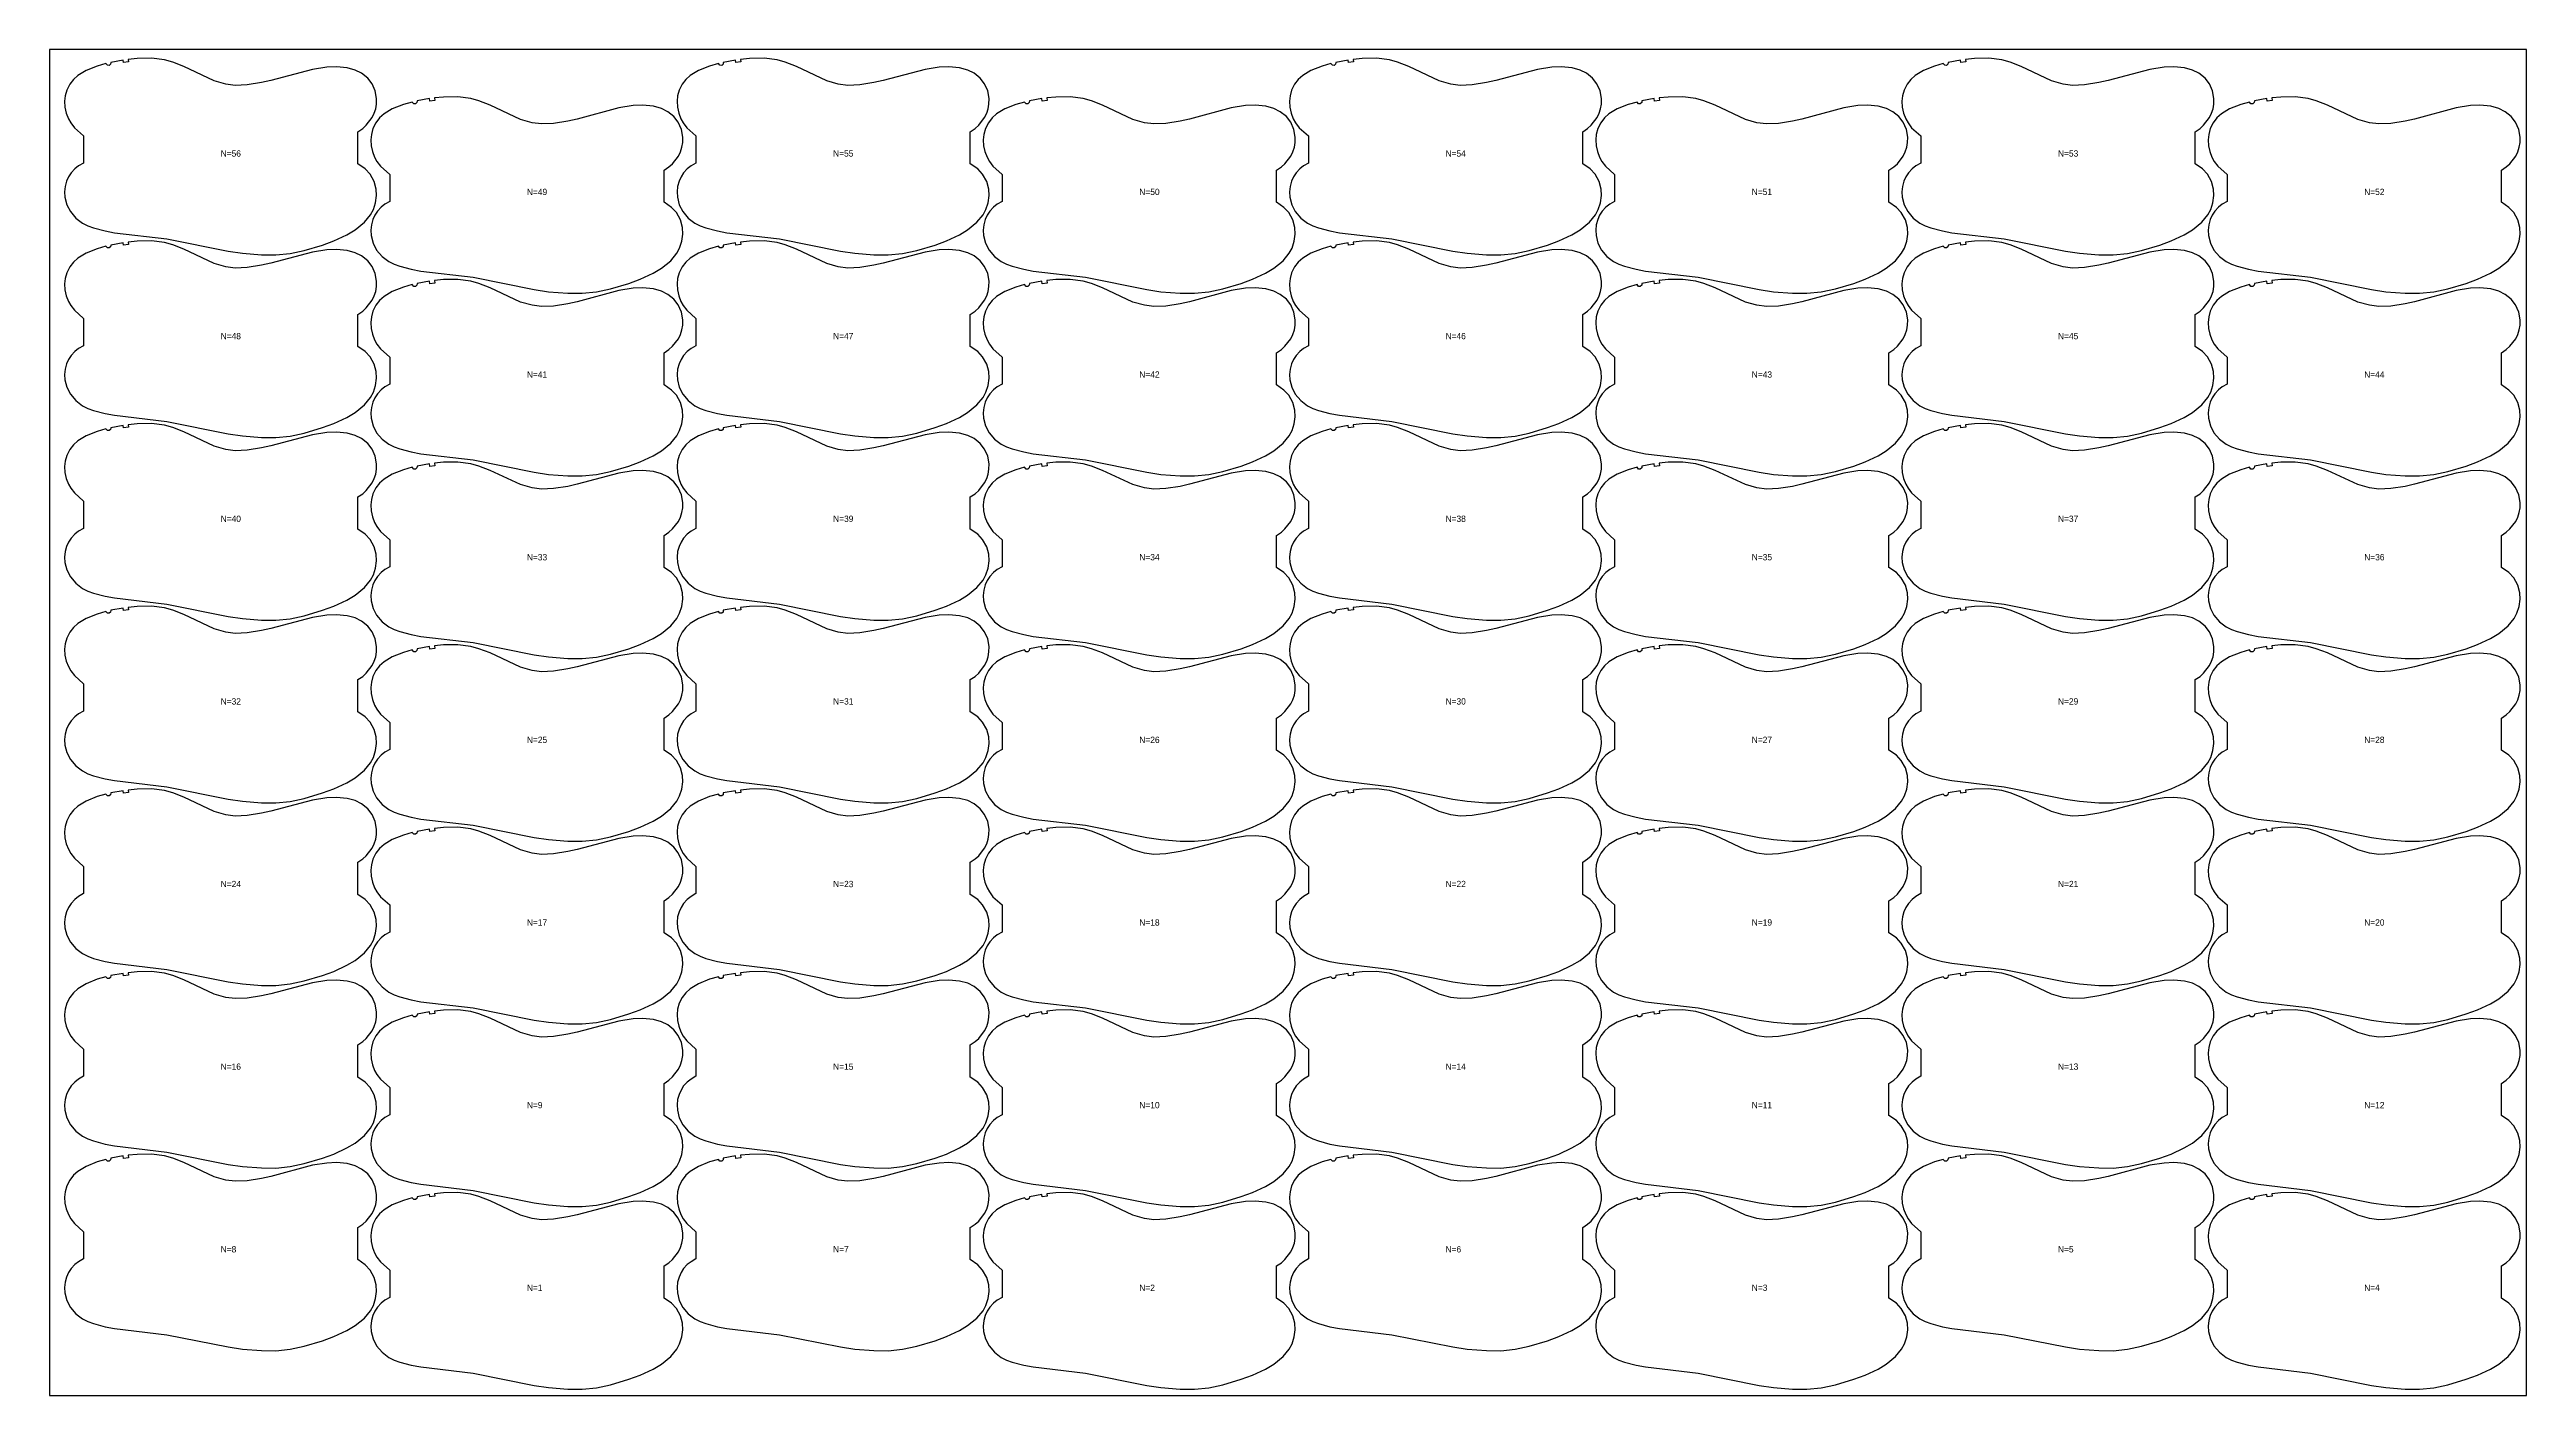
# Model space of a CAD drawing. Header units: inches. Extents: x 0 to 1970, y 0 to 1070.
import ezdxf

# ---------------------------------------------------------------- set-up
doc = ezdxf.new("R2010")
doc.units = ezdxf.units.IN

msp = doc.modelspace()

# ---------------------------------------------------------------- texts
at = {"layer": '1'}
for s, p in [('N=56', (136.071, 984.8943)), ('N=55', (623.171, 984.8943)), ('N=54', (1110.271, 984.8943)), ('N=53', (1597.371, 984.8943)), ('N=49', (379.621, 954.3342)), ('N=50', (866.721, 954.3342)), ('N=51', (1353.821, 954.3342)), ('N=52', (1840.921, 954.3342)), ('N=48', (136.071, 839.6943)), ('N=47', (623.171, 839.6943)), ('N=46', (1110.271, 839.6943)), ('N=45', (1597.371, 839.6943)), ('N=41', (379.621, 809.1342)), ('N=42', (866.721, 809.1342)), ('N=43', (1353.821, 809.1342)), ('N=44', (1840.921, 809.1342)), ('N=40', (136.071, 694.4942)), ('N=39', (623.171, 694.4942)), ('N=38', (1110.271, 694.4942)), ('N=37', (1597.371, 694.4942)), ('N=33', (379.621, 663.9343)), ('N=34', (866.721, 663.9343)), ('N=35', (1353.821, 663.9343)), ('N=36', (1840.921, 663.9343)), ('N=32', (136.071, 549.2943)), ('N=31', (623.171, 549.2943)), ('N=30', (1110.271, 549.2943)), ('N=29', (1597.371, 549.2943)), ('N=25', (379.621, 518.7342)), ('N=26', (866.721, 518.7342)), ('N=27', (1353.821, 518.7342)), ('N=28', (1840.921, 518.7342)), ('N=24', (136.071, 404.0942)), ('N=23', (623.171, 404.0942)), ('N=22', (1110.271, 404.0942)), ('N=21', (1597.371, 404.0942)), ('N=17', (379.621, 373.5342)), ('N=18', (866.721, 373.5342)), ('N=19', (1353.821, 373.5342)), ('N=20', (1840.921, 373.5342)), ('N=16', (136.071, 258.8942)), ('N=15', (623.171, 258.8942)), ('N=14', (1110.271, 258.8942)), ('N=13', (1597.371, 258.8942)), ('N=9', (379.621, 228.3342)), ('N=10', (866.721, 228.3342)), ('N=11', (1353.821, 228.3342)), ('N=12', (1840.921, 228.3342)), ('N=8', (136.071, 113.6942)), ('N=7', (623.171, 113.6942)), ('N=6', (1110.271, 113.6942)), ('N=5', (1597.371, 113.6942)), ('N=1', (379.621, 83.1342)), ('N=2', (866.721, 83.1342)), ('N=3', (1353.821, 83.1342)), ('N=4', (1840.921, 83.1342))]:
    msp.add_text(s, height=5, dxfattribs=at).set_placement(p)

# ---------------------------------------------------------------- linework, layer by layer
at = {"layer": '1'}
for points in [[(0, 0), (1970, 0), (1970, 1070), (0, 1070), (0, 0)], [(48.729, 1059.7787), (48.54, 1058.3801), (47.473, 1057.4551), (46.062, 1057.4644), (44.838, 1058.8521), (37.893, 1056.8488), (29.041, 1053.3136), (22.517, 1049.3586), (18.964, 1046.1918), (16.053, 1042.4207), (13.705, 1037.7334), (12.422, 1033.1465), (11.992, 1028.8797), (12.272, 1024.121), (13.288, 1019.4637), (14.991, 1015.007), (16.838, 1011.6731), (19.724, 1007.8844), (26.986, 1001.279), (26.986, 979.7346), (23.122, 977.5347), (20.128, 975.1723), (17.224, 972.0168), (15.13, 968.8299), (13.554, 965.3587), (12.427, 961.2199), (11.992, 956.9531), (12.235, 952.6685), (13.751, 946.668), (16.596, 941.1727), (20.899, 936.081), (26.212, 932.0518), (30.464, 929.8992), (34.954, 928.295), (44.18, 925.8589), (51.675, 924.4107), (93.364, 919.4812), (142.013, 909.7172), (153.341, 908.0503), (168.555, 906.8198), (180.003, 906.76), (191.387, 907.9241), (202.587, 910.2913), (217.226, 914.6148), (226.163, 917.9499), (236.557, 922.7592), (243.095, 926.6799), (250.468, 932.7239), (255.323, 938.5914), (257.566, 942.7948), (259.365, 948.2265), (260.15, 953.8892), (259.894, 959.1238), (258.283, 965.0961), (255.028, 970.9129), (251.133, 975.0841), (245.176, 979.1496), (245.176, 1004.683), (249.094, 1007.2955), (251.945, 1009.8294), (256.573, 1015.8763), (258.238, 1019.3055), (259.397, 1022.9372), (260.038, 1026.6984), (260.132, 1030.9883), (259.06, 1037.0825), (256.555, 1042.7379), (253.061, 1047.2584), (248.242, 1051.1394), (243.13, 1053.6977), (236.705, 1055.4786), (228.159, 1056.2797), (220.537, 1055.9806), (209.24, 1054.148), (176.042, 1045.3164), (168.58, 1043.7085), (157.279, 1041.8792), (147.758, 1041.4606), (140.192, 1042.4228), (131.028, 1045.0555), (106.872, 1056.4366), (97.962, 1059.8527), (91.552, 1061.7129), (81.151, 1063.0285), (69.708, 1062.8371), (62.531, 1062.0953), (62.781, 1060.111), (58.854, 1059.5816), (58.567, 1061.5609), (48.729, 1059.7787)], [(535.829, 1059.7787), (535.64, 1058.3801), (534.573, 1057.4551), (533.162, 1057.4644), (531.938, 1058.8521), (524.993, 1056.8488), (516.141, 1053.3136), (509.617, 1049.3586), (506.064, 1046.1918), (503.153, 1042.4207), (500.805, 1037.7334), (499.522, 1033.1465), (499.092, 1028.8797), (499.372, 1024.121), (500.388, 1019.4637), (502.091, 1015.007), (503.938, 1011.6731), (506.823, 1007.8844), (514.086, 1001.279), (514.086, 979.7346), (510.222, 977.5347), (507.228, 975.1723), (504.324, 972.0168), (502.23, 968.8299), (500.654, 965.3587), (499.527, 961.2199), (499.092, 956.9531), (499.335, 952.6685), (500.851, 946.668), (503.696, 941.1727), (507.999, 936.081), (513.312, 932.0518), (517.564, 929.8992), (522.054, 928.295), (531.28, 925.8589), (538.775, 924.4107), (580.464, 919.4812), (629.113, 909.7172), (640.441, 908.0503), (655.655, 906.8198), (667.103, 906.76), (678.487, 907.9241), (689.687, 910.2913), (704.326, 914.6148), (713.263, 917.9499), (723.657, 922.7592), (730.195, 926.6799), (737.568, 932.7239), (742.423, 938.5914), (744.666, 942.7948), (746.465, 948.2265), (747.25, 953.8892), (746.994, 959.1238), (745.383, 965.0961), (742.128, 970.9129), (738.233, 975.0841), (732.276, 979.1496), (732.276, 1004.683), (736.194, 1007.2955), (739.045, 1009.8294), (743.673, 1015.8763), (745.338, 1019.3055), (746.497, 1022.9372), (747.138, 1026.6984), (747.232, 1030.9883), (746.16, 1037.0825), (743.655, 1042.7379), (740.161, 1047.2584), (735.342, 1051.1394), (730.23, 1053.6977), (723.805, 1055.4786), (715.259, 1056.2797), (707.637, 1055.9806), (696.34, 1054.148), (663.142, 1045.3164), (655.68, 1043.7085), (644.379, 1041.8792), (634.858, 1041.4606), (627.292, 1042.4228), (618.128, 1045.0555), (593.972, 1056.4366), (585.062, 1059.8527), (578.652, 1061.7129), (568.251, 1063.0285), (556.808, 1062.8371), (549.631, 1062.0953), (549.881, 1060.111), (545.954, 1059.5816), (545.667, 1061.5609), (535.829, 1059.7787)], [(1022.929, 1059.7787), (1022.74, 1058.3801), (1021.673, 1057.4551), (1020.262, 1057.4644), (1019.038, 1058.8521), (1012.093, 1056.8488), (1003.241, 1053.3136), (996.717, 1049.3586), (993.164, 1046.1918), (990.253, 1042.4207), (987.905, 1037.7334), (986.622, 1033.1465), (986.192, 1028.8797), (986.472, 1024.121), (987.488, 1019.4637), (989.191, 1015.007), (991.038, 1011.6731), (993.924, 1007.8844), (1001.186, 1001.279), (1001.186, 979.7346), (997.322, 977.5347), (994.328, 975.1723), (991.424, 972.0168), (989.33, 968.8299), (987.754, 965.3587), (986.627, 961.2199), (986.192, 956.9531), (986.435, 952.6685), (987.951, 946.668), (990.796, 941.1727), (995.099, 936.081), (1000.412, 932.0518), (1004.664, 929.8992), (1009.154, 928.295), (1018.38, 925.8589), (1025.875, 924.4107), (1067.564, 919.4812), (1116.213, 909.7172), (1127.541, 908.0503), (1142.755, 906.8198), (1154.203, 906.76), (1165.587, 907.9241), (1176.787, 910.2913), (1191.426, 914.6148), (1200.363, 917.9499), (1210.757, 922.7592), (1217.295, 926.6799), (1224.668, 932.7239), (1229.523, 938.5914), (1231.766, 942.7948), (1233.565, 948.2265), (1234.35, 953.8892), (1234.094, 959.1238), (1232.483, 965.0961), (1229.228, 970.9129), (1225.333, 975.0841), (1219.376, 979.1496), (1219.376, 1004.683), (1223.294, 1007.2955), (1226.145, 1009.8294), (1230.773, 1015.8763), (1232.438, 1019.3055), (1233.597, 1022.9372), (1234.238, 1026.6984), (1234.332, 1030.9883), (1233.26, 1037.0825), (1230.755, 1042.7379), (1227.261, 1047.2584), (1222.442, 1051.1394), (1217.33, 1053.6977), (1210.905, 1055.4786), (1202.359, 1056.2797), (1194.737, 1055.9806), (1183.44, 1054.148), (1150.242, 1045.3164), (1142.78, 1043.7085), (1131.479, 1041.8792), (1121.958, 1041.4606), (1114.392, 1042.4228), (1105.228, 1045.0555), (1081.072, 1056.4366), (1072.162, 1059.8527), (1065.752, 1061.7129), (1055.351, 1063.0285), (1043.908, 1062.8371), (1036.731, 1062.0953), (1036.981, 1060.111), (1033.054, 1059.5816), (1032.767, 1061.5609), (1022.929, 1059.7787)], [(1510.029, 1059.7787), (1509.84, 1058.3801), (1508.773, 1057.4551), (1507.362, 1057.4644), (1506.138, 1058.8521), (1499.193, 1056.8488), (1490.341, 1053.3136), (1483.817, 1049.3586), (1480.264, 1046.1918), (1477.353, 1042.4207), (1475.005, 1037.7334), (1473.722, 1033.1465), (1473.292, 1028.8797), (1473.572, 1024.121), (1474.588, 1019.4637), (1476.291, 1015.007), (1478.138, 1011.6731), (1481.024, 1007.8844), (1488.286, 1001.279), (1488.286, 979.7346), (1484.422, 977.5347), (1481.428, 975.1723), (1478.524, 972.0168), (1476.43, 968.8299), (1474.854, 965.3587), (1473.727, 961.2199), (1473.292, 956.9531), (1473.535, 952.6685), (1475.051, 946.668), (1477.896, 941.1727), (1482.199, 936.081), (1487.512, 932.0518), (1491.764, 929.8992), (1496.254, 928.295), (1505.48, 925.8589), (1512.975, 924.4107), (1554.664, 919.4812), (1603.313, 909.7172), (1614.641, 908.0503), (1629.855, 906.8198), (1641.303, 906.76), (1652.687, 907.9241), (1663.887, 910.2913), (1678.526, 914.6148), (1687.463, 917.9499), (1697.857, 922.7592), (1704.395, 926.6799), (1711.768, 932.7239), (1716.623, 938.5914), (1718.866, 942.7948), (1720.665, 948.2265), (1721.45, 953.8892), (1721.194, 959.1238), (1719.583, 965.0961), (1716.328, 970.9129), (1712.433, 975.0841), (1706.476, 979.1496), (1706.476, 1004.683), (1710.394, 1007.2955), (1713.245, 1009.8294), (1717.873, 1015.8763), (1719.538, 1019.3055), (1720.697, 1022.9372), (1721.338, 1026.6984), (1721.432, 1030.9883), (1720.36, 1037.0825), (1717.855, 1042.7379), (1714.361, 1047.2584), (1709.542, 1051.1394), (1704.43, 1053.6977), (1698.005, 1055.4786), (1689.459, 1056.2797), (1681.837, 1055.9806), (1670.539, 1054.148), (1637.342, 1045.3164), (1629.88, 1043.7085), (1618.579, 1041.8792), (1609.058, 1041.4606), (1601.492, 1042.4228), (1592.328, 1045.0555), (1568.172, 1056.4366), (1559.262, 1059.8527), (1552.852, 1061.7129), (1542.451, 1063.0285), (1531.008, 1062.8371), (1523.831, 1062.0953), (1524.081, 1060.111), (1520.154, 1059.5816), (1519.867, 1061.5609), (1510.029, 1059.7787)], [(292.279, 1029.2187), (292.09, 1027.8201), (291.023, 1026.8951), (289.612, 1026.9044), (288.388, 1028.2921), (281.443, 1026.2888), (272.591, 1022.7536), (266.067, 1018.7986), (262.514, 1015.6318), (259.603, 1011.8607), (257.255, 1007.1734), (255.972, 1002.5865), (255.542, 998.3197), (255.822, 993.561), (256.838, 988.9037), (258.541, 984.447), (260.388, 981.1131), (263.274, 977.3244), (270.536, 970.719), (270.536, 949.1746), (266.672, 946.9747), (263.678, 944.6123), (260.774, 941.4568), (258.68, 938.2699), (257.104, 934.7987), (255.977, 930.6599), (255.542, 926.3931), (255.785, 922.1085), (257.301, 916.108), (260.146, 910.6127), (264.449, 905.521), (269.762, 901.4918), (274.014, 899.3392), (278.504, 897.735), (287.73, 895.2989), (295.225, 893.8507), (336.914, 888.9212), (385.563, 879.1572), (396.891, 877.4903), (412.105, 876.2598), (423.553, 876.2), (434.937, 877.3641), (446.137, 879.7313), (460.776, 884.0548), (469.713, 887.3899), (480.107, 892.1992), (486.645, 896.1199), (494.018, 902.1639), (498.873, 908.0314), (501.116, 912.2348), (502.915, 917.6665), (503.7, 923.3292), (503.444, 928.5638), (501.833, 934.5361), (498.578, 940.3529), (494.683, 944.5241), (488.726, 948.5896), (488.726, 974.123), (492.644, 976.7355), (495.495, 979.2694), (500.123, 985.3163), (501.788, 988.7455), (502.947, 992.3772), (503.588, 996.1384), (503.682, 1000.4283), (502.61, 1006.5225), (500.105, 1012.1779), (496.611, 1016.6984), (491.792, 1020.5794), (486.68, 1023.1377), (480.255, 1024.9186), (471.709, 1025.7197), (464.087, 1025.4206), (452.79, 1023.588), (419.592, 1014.7564), (412.13, 1013.1485), (400.829, 1011.3192), (391.308, 1010.9006), (383.742, 1011.8628), (374.578, 1014.4955), (350.422, 1025.8766), (341.512, 1029.2927), (335.102, 1031.1529), (324.701, 1032.4685), (313.258, 1032.2771), (306.081, 1031.5353), (306.331, 1029.551), (302.404, 1029.0216), (302.117, 1031.0009), (292.279, 1029.2187)], [(779.379, 1029.2187), (779.19, 1027.8201), (778.123, 1026.8951), (776.712, 1026.9044), (775.488, 1028.2921), (768.543, 1026.2888), (759.691, 1022.7536), (753.167, 1018.7986), (749.614, 1015.6318), (746.703, 1011.8607), (744.355, 1007.1734), (743.072, 1002.5865), (742.642, 998.3197), (742.922, 993.561), (743.938, 988.9037), (745.641, 984.447), (747.488, 981.1131), (750.373, 977.3244), (757.636, 970.719), (757.636, 949.1746), (753.772, 946.9747), (750.778, 944.6123), (747.874, 941.4568), (745.78, 938.2699), (744.204, 934.7987), (743.077, 930.6599), (742.642, 926.3931), (742.885, 922.1085), (744.401, 916.108), (747.246, 910.6127), (751.549, 905.521), (756.862, 901.4918), (761.113, 899.3392), (765.604, 897.735), (774.83, 895.2989), (782.325, 893.8507), (824.014, 888.9212), (872.663, 879.1572), (883.991, 877.4903), (899.205, 876.2598), (910.653, 876.2), (922.037, 877.3641), (933.237, 879.7313), (947.876, 884.0548), (956.813, 887.3899), (967.207, 892.1992), (973.745, 896.1199), (981.118, 902.1639), (985.973, 908.0314), (988.216, 912.2348), (990.015, 917.6665), (990.8, 923.3292), (990.544, 928.5638), (988.933, 934.5361), (985.678, 940.3529), (981.783, 944.5241), (975.826, 948.5896), (975.826, 974.123), (979.744, 976.7355), (982.595, 979.2694), (987.223, 985.3163), (988.888, 988.7455), (990.047, 992.3772), (990.688, 996.1384), (990.782, 1000.4283), (989.71, 1006.5225), (987.205, 1012.1779), (983.711, 1016.6984), (978.892, 1020.5794), (973.78, 1023.1377), (967.354, 1024.9186), (958.809, 1025.7197), (951.187, 1025.4206), (939.89, 1023.588), (906.692, 1014.7564), (899.23, 1013.1485), (887.929, 1011.3192), (878.408, 1010.9006), (870.842, 1011.8628), (861.678, 1014.4955), (837.522, 1025.8766), (828.612, 1029.2927), (822.202, 1031.1529), (811.801, 1032.4685), (800.358, 1032.2771), (793.181, 1031.5353), (793.431, 1029.551), (789.504, 1029.0216), (789.217, 1031.0009), (779.379, 1029.2187)], [(1266.479, 1029.2187), (1266.289, 1027.8201), (1265.223, 1026.8951), (1263.812, 1026.9044), (1262.588, 1028.2921), (1255.643, 1026.2888), (1246.791, 1022.7536), (1240.267, 1018.7986), (1236.714, 1015.6318), (1233.803, 1011.8607), (1231.455, 1007.1734), (1230.172, 1002.5865), (1229.742, 998.3197), (1230.022, 993.561), (1231.038, 988.9037), (1232.741, 984.447), (1234.588, 981.1131), (1237.474, 977.3244), (1244.736, 970.719), (1244.736, 949.1746), (1240.872, 946.9747), (1237.878, 944.6123), (1234.974, 941.4568), (1232.88, 938.2699), (1231.304, 934.7987), (1230.177, 930.6599), (1229.742, 926.3931), (1229.985, 922.1085), (1231.501, 916.108), (1234.346, 910.6127), (1238.649, 905.521), (1243.962, 901.4918), (1248.213, 899.3392), (1252.704, 897.735), (1261.93, 895.2989), (1269.425, 893.8507), (1311.114, 888.9212), (1359.763, 879.1572), (1371.091, 877.4903), (1386.305, 876.2598), (1397.753, 876.2), (1409.137, 877.3641), (1420.337, 879.7313), (1434.976, 884.0548), (1443.913, 887.3899), (1454.307, 892.1992), (1460.845, 896.1199), (1468.218, 902.1639), (1473.073, 908.0314), (1475.316, 912.2348), (1477.115, 917.6665), (1477.9, 923.3292), (1477.644, 928.5638), (1476.033, 934.5361), (1472.778, 940.3529), (1468.883, 944.5241), (1462.926, 948.5896), (1462.926, 974.123), (1466.844, 976.7355), (1469.695, 979.2694), (1474.323, 985.3163), (1475.988, 988.7455), (1477.147, 992.3772), (1477.788, 996.1384), (1477.882, 1000.4283), (1476.81, 1006.5225), (1474.305, 1012.1779), (1470.811, 1016.6984), (1465.992, 1020.5794), (1460.88, 1023.1377), (1454.454, 1024.9186), (1445.909, 1025.7197), (1438.287, 1025.4206), (1426.99, 1023.588), (1393.792, 1014.7564), (1386.33, 1013.1485), (1375.029, 1011.3192), (1365.508, 1010.9006), (1357.942, 1011.8628), (1348.778, 1014.4955), (1324.622, 1025.8766), (1315.712, 1029.2927), (1309.302, 1031.1529), (1298.901, 1032.4685), (1287.458, 1032.2771), (1280.281, 1031.5353), (1280.531, 1029.551), (1276.604, 1029.0216), (1276.317, 1031.0009), (1266.479, 1029.2187)], [(1753.579, 1029.2187), (1753.39, 1027.8201), (1752.323, 1026.8951), (1750.912, 1026.9044), (1749.688, 1028.2921), (1742.743, 1026.2888), (1733.891, 1022.7536), (1727.367, 1018.7986), (1723.814, 1015.6318), (1720.903, 1011.8607), (1718.555, 1007.1734), (1717.272, 1002.5865), (1716.842, 998.3197), (1717.122, 993.561), (1718.138, 988.9037), (1719.841, 984.447), (1721.688, 981.1131), (1724.574, 977.3244), (1731.836, 970.719), (1731.836, 949.1746), (1727.972, 946.9747), (1724.978, 944.6123), (1722.074, 941.4568), (1719.98, 938.2699), (1718.404, 934.7987), (1717.277, 930.6599), (1716.842, 926.3931), (1717.085, 922.1085), (1718.601, 916.108), (1721.446, 910.6127), (1725.749, 905.521), (1731.062, 901.4918), (1735.314, 899.3392), (1739.804, 897.735), (1749.03, 895.2989), (1756.525, 893.8507), (1798.214, 888.9212), (1846.863, 879.1572), (1858.191, 877.4903), (1873.405, 876.2598), (1884.853, 876.2), (1896.237, 877.3641), (1907.437, 879.7313), (1922.076, 884.0548), (1931.013, 887.3899), (1941.407, 892.1992), (1947.945, 896.1199), (1955.318, 902.1639), (1960.173, 908.0314), (1962.416, 912.2348), (1964.215, 917.6665), (1965, 923.3292), (1964.744, 928.5638), (1963.133, 934.5361), (1959.878, 940.3529), (1955.983, 944.5241), (1950.026, 948.5896), (1950.026, 974.123), (1953.944, 976.7355), (1956.795, 979.2694), (1961.423, 985.3163), (1963.088, 988.7455), (1964.247, 992.3772), (1964.888, 996.1384), (1964.982, 1000.4283), (1963.91, 1006.5225), (1961.405, 1012.1779), (1957.911, 1016.6984), (1953.092, 1020.5794), (1947.98, 1023.1377), (1941.555, 1024.9186), (1933.009, 1025.7197), (1925.387, 1025.4206), (1914.09, 1023.588), (1880.892, 1014.7564), (1873.43, 1013.1485), (1862.129, 1011.3192), (1852.608, 1010.9006), (1845.042, 1011.8628), (1835.878, 1014.4955), (1811.722, 1025.8766), (1802.812, 1029.2927), (1796.402, 1031.1529), (1786.001, 1032.4685), (1774.558, 1032.2771), (1767.381, 1031.5353), (1767.631, 1029.551), (1763.704, 1029.0216), (1763.417, 1031.0009), (1753.579, 1029.2187)], [(48.729, 914.5787), (48.54, 913.1801), (47.473, 912.2551), (46.062, 912.2644), (44.838, 913.6521), (37.893, 911.6488), (29.041, 908.1136), (22.517, 904.1586), (18.964, 900.9918), (16.053, 897.2207), (13.705, 892.5334), (12.422, 887.9465), (11.992, 883.6797), (12.272, 878.921), (13.288, 874.2637), (14.991, 869.807), (16.838, 866.4731), (19.724, 862.6844), (26.986, 856.079), (26.986, 834.5346), (23.122, 832.3347), (20.128, 829.9723), (17.224, 826.8168), (15.13, 823.6299), (13.554, 820.1587), (12.427, 816.0199), (11.992, 811.7531), (12.235, 807.4685), (13.751, 801.468), (16.596, 795.9727), (20.899, 790.881), (26.212, 786.8518), (30.464, 784.6992), (34.954, 783.095), (44.18, 780.6589), (51.675, 779.2107), (93.364, 774.2812), (142.013, 764.5172), (153.341, 762.8503), (168.555, 761.6198), (180.003, 761.56), (191.387, 762.7241), (202.587, 765.0913), (217.226, 769.4148), (226.163, 772.7499), (236.557, 777.5592), (243.095, 781.4799), (250.468, 787.5239), (255.323, 793.3914), (257.566, 797.5948), (259.365, 803.0265), (260.15, 808.6892), (259.894, 813.9238), (258.283, 819.8961), (255.028, 825.7129), (251.133, 829.8841), (245.176, 833.9496), (245.176, 859.483), (249.094, 862.0955), (251.945, 864.6294), (256.573, 870.6763), (258.238, 874.1055), (259.397, 877.7372), (260.038, 881.4984), (260.132, 885.7883), (259.06, 891.8825), (256.555, 897.5379), (253.061, 902.0584), (248.242, 905.9394), (243.13, 908.4977), (236.705, 910.2786), (228.159, 911.0797), (220.537, 910.7806), (209.24, 908.948), (176.042, 900.1164), (168.58, 898.5085), (157.279, 896.6792), (147.758, 896.2606), (140.192, 897.2228), (131.028, 899.8555), (106.872, 911.2366), (97.962, 914.6527), (91.552, 916.5129), (81.151, 917.8285), (69.708, 917.6371), (62.531, 916.8953), (62.781, 914.911), (58.854, 914.3816), (58.567, 916.3609), (48.729, 914.5787)], [(535.829, 914.5787), (535.64, 913.1801), (534.573, 912.2551), (533.162, 912.2644), (531.938, 913.6521), (524.993, 911.6488), (516.141, 908.1136), (509.617, 904.1586), (506.064, 900.9918), (503.153, 897.2207), (500.805, 892.5334), (499.522, 887.9465), (499.092, 883.6797), (499.372, 878.921), (500.388, 874.2637), (502.091, 869.807), (503.938, 866.4731), (506.823, 862.6844), (514.086, 856.079), (514.086, 834.5346), (510.222, 832.3347), (507.228, 829.9723), (504.324, 826.8168), (502.23, 823.6299), (500.654, 820.1587), (499.527, 816.0199), (499.092, 811.7531), (499.335, 807.4685), (500.851, 801.468), (503.696, 795.9727), (507.999, 790.881), (513.312, 786.8518), (517.564, 784.6992), (522.054, 783.095), (531.28, 780.6589), (538.775, 779.2107), (580.464, 774.2812), (629.113, 764.5172), (640.441, 762.8503), (655.655, 761.6198), (667.103, 761.56), (678.487, 762.7241), (689.687, 765.0913), (704.326, 769.4148), (713.263, 772.7499), (723.657, 777.5592), (730.195, 781.4799), (737.568, 787.5239), (742.423, 793.3914), (744.666, 797.5948), (746.465, 803.0265), (747.25, 808.6892), (746.994, 813.9238), (745.383, 819.8961), (742.128, 825.7129), (738.233, 829.8841), (732.276, 833.9496), (732.276, 859.483), (736.194, 862.0955), (739.045, 864.6294), (743.673, 870.6763), (745.338, 874.1055), (746.497, 877.7372), (747.138, 881.4984), (747.232, 885.7883), (746.16, 891.8825), (743.655, 897.5379), (740.161, 902.0584), (735.342, 905.9394), (730.23, 908.4977), (723.805, 910.2786), (715.259, 911.0797), (707.637, 910.7806), (696.34, 908.948), (663.142, 900.1164), (655.68, 898.5085), (644.379, 896.6792), (634.858, 896.2606), (627.292, 897.2228), (618.128, 899.8555), (593.972, 911.2366), (585.062, 914.6527), (578.652, 916.5129), (568.251, 917.8285), (556.808, 917.6371), (549.631, 916.8953), (549.881, 914.911), (545.954, 914.3816), (545.667, 916.3609), (535.829, 914.5787)], [(1022.929, 914.5787), (1022.74, 913.1801), (1021.673, 912.2551), (1020.262, 912.2644), (1019.038, 913.6521), (1012.093, 911.6488), (1003.241, 908.1136), (996.717, 904.1586), (993.164, 900.9918), (990.253, 897.2207), (987.905, 892.5334), (986.622, 887.9465), (986.192, 883.6797), (986.472, 878.921), (987.488, 874.2637), (989.191, 869.807), (991.038, 866.4731), (993.924, 862.6844), (1001.186, 856.079), (1001.186, 834.5346), (997.322, 832.3347), (994.328, 829.9723), (991.424, 826.8168), (989.33, 823.6299), (987.754, 820.1587), (986.627, 816.0199), (986.192, 811.7531), (986.435, 807.4685), (987.951, 801.468), (990.796, 795.9727), (995.099, 790.881), (1000.412, 786.8518), (1004.664, 784.6992), (1009.154, 783.095), (1018.38, 780.6589), (1025.875, 779.2107), (1067.564, 774.2812), (1116.213, 764.5172), (1127.541, 762.8503), (1142.755, 761.6198), (1154.203, 761.56), (1165.587, 762.7241), (1176.787, 765.0913), (1191.426, 769.4148), (1200.363, 772.7499), (1210.757, 777.5592), (1217.295, 781.4799), (1224.668, 787.5239), (1229.523, 793.3914), (1231.766, 797.5948), (1233.565, 803.0265), (1234.35, 808.6892), (1234.094, 813.9238), (1232.483, 819.8961), (1229.228, 825.7129), (1225.333, 829.8841), (1219.376, 833.9496), (1219.376, 859.483), (1223.294, 862.0955), (1226.145, 864.6294), (1230.773, 870.6763), (1232.438, 874.1055), (1233.597, 877.7372), (1234.238, 881.4984), (1234.332, 885.7883), (1233.26, 891.8825), (1230.755, 897.5379), (1227.261, 902.0584), (1222.442, 905.9394), (1217.33, 908.4977), (1210.905, 910.2786), (1202.359, 911.0797), (1194.737, 910.7806), (1183.44, 908.948), (1150.242, 900.1164), (1142.78, 898.5085), (1131.479, 896.6792), (1121.958, 896.2606), (1114.392, 897.2228), (1105.228, 899.8555), (1081.072, 911.2366), (1072.162, 914.6527), (1065.752, 916.5129), (1055.351, 917.8285), (1043.908, 917.6371), (1036.731, 916.8953), (1036.981, 914.911), (1033.054, 914.3816), (1032.767, 916.3609), (1022.929, 914.5787)], [(1510.029, 914.5787), (1509.84, 913.1801), (1508.773, 912.2551), (1507.362, 912.2644), (1506.138, 913.6521), (1499.193, 911.6488), (1490.341, 908.1136), (1483.817, 904.1586), (1480.264, 900.9918), (1477.353, 897.2207), (1475.005, 892.5334), (1473.722, 887.9465), (1473.292, 883.6797), (1473.572, 878.921), (1474.588, 874.2637), (1476.291, 869.807), (1478.138, 866.4731), (1481.024, 862.6844), (1488.286, 856.079), (1488.286, 834.5346), (1484.422, 832.3347), (1481.428, 829.9723), (1478.524, 826.8168), (1476.43, 823.6299), (1474.854, 820.1587), (1473.727, 816.0199), (1473.292, 811.7531), (1473.535, 807.4685), (1475.051, 801.468), (1477.896, 795.9727), (1482.199, 790.881), (1487.512, 786.8518), (1491.764, 784.6992), (1496.254, 783.095), (1505.48, 780.6589), (1512.975, 779.2107), (1554.664, 774.2812), (1603.313, 764.5172), (1614.641, 762.8503), (1629.855, 761.6198), (1641.303, 761.56), (1652.687, 762.7241), (1663.887, 765.0913), (1678.526, 769.4148), (1687.463, 772.7499), (1697.857, 777.5592), (1704.395, 781.4799), (1711.768, 787.5239), (1716.623, 793.3914), (1718.866, 797.5948), (1720.665, 803.0265), (1721.45, 808.6892), (1721.194, 813.9238), (1719.583, 819.8961), (1716.328, 825.7129), (1712.433, 829.8841), (1706.476, 833.9496), (1706.476, 859.483), (1710.394, 862.0955), (1713.245, 864.6294), (1717.873, 870.6763), (1719.538, 874.1055), (1720.697, 877.7372), (1721.338, 881.4984), (1721.432, 885.7883), (1720.36, 891.8825), (1717.855, 897.5379), (1714.361, 902.0584), (1709.542, 905.9394), (1704.43, 908.4977), (1698.005, 910.2786), (1689.459, 911.0797), (1681.837, 910.7806), (1670.539, 908.948), (1637.342, 900.1164), (1629.88, 898.5085), (1618.579, 896.6792), (1609.058, 896.2606), (1601.492, 897.2228), (1592.328, 899.8555), (1568.172, 911.2366), (1559.262, 914.6527), (1552.852, 916.5129), (1542.451, 917.8285), (1531.008, 917.6371), (1523.831, 916.8953), (1524.081, 914.911), (1520.154, 914.3816), (1519.867, 916.3609), (1510.029, 914.5787)], [(292.279, 884.0187), (292.09, 882.6201), (291.023, 881.6951), (289.612, 881.7044), (288.388, 883.0921), (281.443, 881.0888), (272.591, 877.5536), (266.067, 873.5986), (262.514, 870.4318), (259.603, 866.6607), (257.255, 861.9734), (255.972, 857.3865), (255.542, 853.1197), (255.822, 848.361), (256.838, 843.7037), (258.541, 839.247), (260.388, 835.9131), (263.274, 832.1244), (270.536, 825.519), (270.536, 803.9746), (266.672, 801.7747), (263.678, 799.4123), (260.774, 796.2568), (258.68, 793.0699), (257.104, 789.5987), (255.977, 785.4599), (255.542, 781.1931), (255.785, 776.9085), (257.301, 770.908), (260.146, 765.4127), (264.449, 760.321), (269.762, 756.2918), (274.014, 754.1392), (278.504, 752.535), (287.73, 750.0989), (295.225, 748.6507), (336.914, 743.7212), (385.563, 733.9572), (396.891, 732.2903), (412.105, 731.0598), (423.553, 731), (434.937, 732.1641), (446.137, 734.5313), (460.776, 738.8548), (469.713, 742.1899), (480.107, 746.9992), (486.645, 750.9199), (494.018, 756.9639), (498.873, 762.8314), (501.116, 767.0348), (502.915, 772.4665), (503.7, 778.1292), (503.444, 783.3638), (501.833, 789.3361), (498.578, 795.1529), (494.683, 799.3241), (488.726, 803.3896), (488.726, 828.923), (492.644, 831.5355), (495.495, 834.0694), (500.123, 840.1163), (501.788, 843.5455), (502.947, 847.1772), (503.588, 850.9384), (503.682, 855.2283), (502.61, 861.3225), (500.105, 866.9779), (496.611, 871.4984), (491.792, 875.3794), (486.68, 877.9377), (480.255, 879.7186), (471.709, 880.5197), (464.087, 880.2206), (452.79, 878.388), (419.592, 869.5564), (412.13, 867.9485), (400.829, 866.1192), (391.308, 865.7006), (383.742, 866.6628), (374.578, 869.2955), (350.422, 880.6766), (341.512, 884.0927), (335.102, 885.9529), (324.701, 887.2685), (313.258, 887.0771), (306.081, 886.3353), (306.331, 884.351), (302.404, 883.8216), (302.117, 885.8009), (292.279, 884.0187)], [(779.379, 884.0187), (779.19, 882.6201), (778.123, 881.6951), (776.712, 881.7044), (775.488, 883.0921), (768.543, 881.0888), (759.691, 877.5536), (753.167, 873.5986), (749.614, 870.4318), (746.703, 866.6607), (744.355, 861.9734), (743.072, 857.3865), (742.642, 853.1197), (742.922, 848.361), (743.938, 843.7037), (745.641, 839.247), (747.488, 835.9131), (750.373, 832.1244), (757.636, 825.519), (757.636, 803.9746), (753.772, 801.7747), (750.778, 799.4123), (747.874, 796.2568), (745.78, 793.0699), (744.204, 789.5987), (743.077, 785.4599), (742.642, 781.1931), (742.885, 776.9085), (744.401, 770.908), (747.246, 765.4127), (751.549, 760.321), (756.862, 756.2918), (761.113, 754.1392), (765.604, 752.535), (774.83, 750.0989), (782.325, 748.6507), (824.014, 743.7212), (872.663, 733.9572), (883.991, 732.2903), (899.205, 731.0598), (910.653, 731), (922.037, 732.1641), (933.237, 734.5313), (947.876, 738.8548), (956.813, 742.1899), (967.207, 746.9992), (973.745, 750.9199), (981.118, 756.9639), (985.973, 762.8314), (988.216, 767.0348), (990.015, 772.4665), (990.8, 778.1292), (990.544, 783.3638), (988.933, 789.3361), (985.678, 795.1529), (981.783, 799.3241), (975.826, 803.3896), (975.826, 828.923), (979.744, 831.5355), (982.595, 834.0694), (987.223, 840.1163), (988.888, 843.5455), (990.047, 847.1772), (990.688, 850.9384), (990.782, 855.2283), (989.71, 861.3225), (987.205, 866.9779), (983.711, 871.4984), (978.892, 875.3794), (973.78, 877.9377), (967.354, 879.7186), (958.809, 880.5197), (951.187, 880.2206), (939.89, 878.388), (906.692, 869.5564), (899.23, 867.9485), (887.929, 866.1192), (878.408, 865.7006), (870.842, 866.6628), (861.678, 869.2955), (837.522, 880.6766), (828.612, 884.0927), (822.202, 885.9529), (811.801, 887.2685), (800.358, 887.0771), (793.181, 886.3353), (793.431, 884.351), (789.504, 883.8216), (789.217, 885.8009), (779.379, 884.0187)], [(1266.479, 884.0187), (1266.289, 882.6201), (1265.223, 881.6951), (1263.812, 881.7044), (1262.588, 883.0921), (1255.643, 881.0888), (1246.791, 877.5536), (1240.267, 873.5986), (1236.714, 870.4318), (1233.803, 866.6607), (1231.455, 861.9734), (1230.172, 857.3865), (1229.742, 853.1197), (1230.022, 848.361), (1231.038, 843.7037), (1232.741, 839.247), (1234.588, 835.9131), (1237.474, 832.1244), (1244.736, 825.519), (1244.736, 803.9746), (1240.872, 801.7747), (1237.878, 799.4123), (1234.974, 796.2568), (1232.88, 793.0699), (1231.304, 789.5987), (1230.177, 785.4599), (1229.742, 781.1931), (1229.985, 776.9085), (1231.501, 770.908), (1234.346, 765.4127), (1238.649, 760.321), (1243.962, 756.2918), (1248.213, 754.1392), (1252.704, 752.535), (1261.93, 750.0989), (1269.425, 748.6507), (1311.114, 743.7212), (1359.763, 733.9572), (1371.091, 732.2903), (1386.305, 731.0598), (1397.753, 731), (1409.137, 732.1641), (1420.337, 734.5313), (1434.976, 738.8548), (1443.913, 742.1899), (1454.307, 746.9992), (1460.845, 750.9199), (1468.218, 756.9639), (1473.073, 762.8314), (1475.316, 767.0348), (1477.115, 772.4665), (1477.9, 778.1292), (1477.644, 783.3638), (1476.033, 789.3361), (1472.778, 795.1529), (1468.883, 799.3241), (1462.926, 803.3896), (1462.926, 828.923), (1466.844, 831.5355), (1469.695, 834.0694), (1474.323, 840.1163), (1475.988, 843.5455), (1477.147, 847.1772), (1477.788, 850.9384), (1477.882, 855.2283), (1476.81, 861.3225), (1474.305, 866.9779), (1470.811, 871.4984), (1465.992, 875.3794), (1460.88, 877.9377), (1454.454, 879.7186), (1445.909, 880.5197), (1438.287, 880.2206), (1426.99, 878.388), (1393.792, 869.5564), (1386.33, 867.9485), (1375.029, 866.1192), (1365.508, 865.7006), (1357.942, 866.6628), (1348.778, 869.2955), (1324.622, 880.6766), (1315.712, 884.0927), (1309.302, 885.9529), (1298.901, 887.2685), (1287.458, 887.0771), (1280.281, 886.3353), (1280.531, 884.351), (1276.604, 883.8216), (1276.317, 885.8009), (1266.479, 884.0187)], [(1753.579, 884.0187), (1753.39, 882.6201), (1752.323, 881.6951), (1750.912, 881.7044), (1749.688, 883.0921), (1742.743, 881.0888), (1733.891, 877.5536), (1727.367, 873.5986), (1723.814, 870.4318), (1720.903, 866.6607), (1718.555, 861.9734), (1717.272, 857.3865), (1716.842, 853.1197), (1717.122, 848.361), (1718.138, 843.7037), (1719.841, 839.247), (1721.688, 835.9131), (1724.574, 832.1244), (1731.836, 825.519), (1731.836, 803.9746), (1727.972, 801.7747), (1724.978, 799.4123), (1722.074, 796.2568), (1719.98, 793.0699), (1718.404, 789.5987), (1717.277, 785.4599), (1716.842, 781.1931), (1717.085, 776.9085), (1718.601, 770.908), (1721.446, 765.4127), (1725.749, 760.321), (1731.062, 756.2918), (1735.314, 754.1392), (1739.804, 752.535), (1749.03, 750.0989), (1756.525, 748.6507), (1798.214, 743.7212), (1846.863, 733.9572), (1858.191, 732.2903), (1873.405, 731.0598), (1884.853, 731), (1896.237, 732.1641), (1907.437, 734.5313), (1922.076, 738.8548), (1931.013, 742.1899), (1941.407, 746.9992), (1947.945, 750.9199), (1955.318, 756.9639), (1960.173, 762.8314), (1962.416, 767.0348), (1964.215, 772.4665), (1965, 778.1292), (1964.744, 783.3638), (1963.133, 789.3361), (1959.878, 795.1529), (1955.983, 799.3241), (1950.026, 803.3896), (1950.026, 828.923), (1953.944, 831.5355), (1956.795, 834.0694), (1961.423, 840.1163), (1963.088, 843.5455), (1964.247, 847.1772), (1964.888, 850.9384), (1964.982, 855.2283), (1963.91, 861.3225), (1961.405, 866.9779), (1957.911, 871.4984), (1953.092, 875.3794), (1947.98, 877.9377), (1941.555, 879.7186), (1933.009, 880.5197), (1925.387, 880.2206), (1914.09, 878.388), (1880.892, 869.5564), (1873.43, 867.9485), (1862.129, 866.1192), (1852.608, 865.7006), (1845.042, 866.6628), (1835.878, 869.2955), (1811.722, 880.6766), (1802.812, 884.0927), (1796.402, 885.9529), (1786.001, 887.2685), (1774.558, 887.0771), (1767.381, 886.3353), (1767.631, 884.351), (1763.704, 883.8216), (1763.417, 885.8009), (1753.579, 884.0187)], [(48.729, 769.3787), (48.54, 767.9801), (47.473, 767.0551), (46.062, 767.0644), (44.838, 768.4521), (37.893, 766.4488), (29.041, 762.9136), (22.517, 758.9586), (18.964, 755.7918), (16.053, 752.0207), (13.705, 747.3334), (12.422, 742.7465), (11.992, 738.4797), (12.272, 733.721), (13.288, 729.0637), (14.991, 724.607), (16.838, 721.2731), (19.724, 717.4844), (26.986, 710.879), (26.986, 689.3346), (23.122, 687.1347), (20.128, 684.7723), (17.224, 681.6168), (15.13, 678.4299), (13.554, 674.9587), (12.427, 670.8199), (11.992, 666.5531), (12.235, 662.2685), (13.751, 656.268), (16.596, 650.7727), (20.899, 645.681), (26.212, 641.6518), (30.464, 639.4992), (34.954, 637.895), (44.18, 635.4589), (51.675, 634.0107), (93.364, 629.0812), (142.013, 619.3172), (153.341, 617.6503), (168.555, 616.4198), (180.003, 616.36), (191.387, 617.5241), (202.587, 619.8913), (217.226, 624.2148), (226.163, 627.5499), (236.557, 632.3592), (243.095, 636.2799), (250.468, 642.3239), (255.323, 648.1914), (257.566, 652.3948), (259.365, 657.8265), (260.15, 663.4892), (259.894, 668.7238), (258.283, 674.6961), (255.028, 680.5129), (251.133, 684.6841), (245.176, 688.7496), (245.176, 714.283), (249.094, 716.8955), (251.945, 719.4294), (256.573, 725.4763), (258.238, 728.9055), (259.397, 732.5372), (260.038, 736.2984), (260.132, 740.5883), (259.06, 746.6825), (256.555, 752.3379), (253.061, 756.8584), (248.242, 760.7394), (243.13, 763.2977), (236.705, 765.0786), (228.159, 765.8797), (220.537, 765.5806), (209.24, 763.748), (176.042, 754.9164), (168.58, 753.3085), (157.279, 751.4792), (147.758, 751.0606), (140.192, 752.0228), (131.028, 754.6555), (106.872, 766.0366), (97.962, 769.4527), (91.552, 771.3129), (81.151, 772.6285), (69.708, 772.4371), (62.531, 771.6953), (62.781, 769.711), (58.854, 769.1816), (58.567, 771.1609), (48.729, 769.3787)], [(535.829, 769.3787), (535.64, 767.9801), (534.573, 767.0551), (533.162, 767.0644), (531.938, 768.4521), (524.993, 766.4488), (516.141, 762.9136), (509.617, 758.9586), (506.064, 755.7918), (503.153, 752.0207), (500.805, 747.3334), (499.522, 742.7465), (499.092, 738.4797), (499.372, 733.721), (500.388, 729.0637), (502.091, 724.607), (503.938, 721.2731), (506.823, 717.4844), (514.086, 710.879), (514.086, 689.3346), (510.222, 687.1347), (507.228, 684.7723), (504.324, 681.6168), (502.23, 678.4299), (500.654, 674.9587), (499.527, 670.8199), (499.092, 666.5531), (499.335, 662.2685), (500.851, 656.268), (503.696, 650.7727), (507.999, 645.681), (513.312, 641.6518), (517.564, 639.4992), (522.054, 637.895), (531.28, 635.4589), (538.775, 634.0107), (580.464, 629.0812), (629.113, 619.3172), (640.441, 617.6503), (655.655, 616.4198), (667.103, 616.36), (678.487, 617.5241), (689.687, 619.8913), (704.326, 624.2148), (713.263, 627.5499), (723.657, 632.3592), (730.195, 636.2799), (737.568, 642.3239), (742.423, 648.1914), (744.666, 652.3948), (746.465, 657.8265), (747.25, 663.4892), (746.994, 668.7238), (745.383, 674.6961), (742.128, 680.5129), (738.233, 684.6841), (732.276, 688.7496), (732.276, 714.283), (736.194, 716.8955), (739.045, 719.4294), (743.673, 725.4763), (745.338, 728.9055), (746.497, 732.5372), (747.138, 736.2984), (747.232, 740.5883), (746.16, 746.6825), (743.655, 752.3379), (740.161, 756.8584), (735.342, 760.7394), (730.23, 763.2977), (723.805, 765.0786), (715.259, 765.8797), (707.637, 765.5806), (696.34, 763.748), (663.142, 754.9164), (655.68, 753.3085), (644.379, 751.4792), (634.858, 751.0606), (627.292, 752.0228), (618.128, 754.6555), (593.972, 766.0366), (585.062, 769.4527), (578.652, 771.3129), (568.251, 772.6285), (556.808, 772.4371), (549.631, 771.6953), (549.881, 769.711), (545.954, 769.1816), (545.667, 771.1609), (535.829, 769.3787)], [(1022.929, 769.3787), (1022.74, 767.9801), (1021.673, 767.0551), (1020.262, 767.0644), (1019.038, 768.4521), (1012.093, 766.4488), (1003.241, 762.9136), (996.717, 758.9586), (993.164, 755.7918), (990.253, 752.0207), (987.905, 747.3334), (986.622, 742.7465), (986.192, 738.4797), (986.472, 733.721), (987.488, 729.0637), (989.191, 724.607), (991.038, 721.2731), (993.924, 717.4844), (1001.186, 710.879), (1001.186, 689.3346), (997.322, 687.1347), (994.328, 684.7723), (991.424, 681.6168), (989.33, 678.4299), (987.754, 674.9587), (986.627, 670.8199), (986.192, 666.5531), (986.435, 662.2685), (987.951, 656.268), (990.796, 650.7727), (995.099, 645.681), (1000.412, 641.6518), (1004.664, 639.4992), (1009.154, 637.895), (1018.38, 635.4589), (1025.875, 634.0107), (1067.564, 629.0812), (1116.213, 619.3172), (1127.541, 617.6503), (1142.755, 616.4198), (1154.203, 616.36), (1165.587, 617.5241), (1176.787, 619.8913), (1191.426, 624.2148), (1200.363, 627.5499), (1210.757, 632.3592), (1217.295, 636.2799), (1224.668, 642.3239), (1229.523, 648.1914), (1231.766, 652.3948), (1233.565, 657.8265), (1234.35, 663.4892), (1234.094, 668.7238), (1232.483, 674.6961), (1229.228, 680.5129), (1225.333, 684.6841), (1219.376, 688.7496), (1219.376, 714.283), (1223.294, 716.8955), (1226.145, 719.4294), (1230.773, 725.4763), (1232.438, 728.9055), (1233.597, 732.5372), (1234.238, 736.2984), (1234.332, 740.5883), (1233.26, 746.6825), (1230.755, 752.3379), (1227.261, 756.8584), (1222.442, 760.7394), (1217.33, 763.2977), (1210.905, 765.0786), (1202.359, 765.8797), (1194.737, 765.5806), (1183.44, 763.748), (1150.242, 754.9164), (1142.78, 753.3085), (1131.479, 751.4792), (1121.958, 751.0606), (1114.392, 752.0228), (1105.228, 754.6555), (1081.072, 766.0366), (1072.162, 769.4527), (1065.752, 771.3129), (1055.351, 772.6285), (1043.908, 772.4371), (1036.731, 771.6953), (1036.981, 769.711), (1033.054, 769.1816), (1032.767, 771.1609), (1022.929, 769.3787)], [(1510.029, 769.3787), (1509.84, 767.9801), (1508.773, 767.0551), (1507.362, 767.0644), (1506.138, 768.4521), (1499.193, 766.4488), (1490.341, 762.9136), (1483.817, 758.9586), (1480.264, 755.7918), (1477.353, 752.0207), (1475.005, 747.3334), (1473.722, 742.7465), (1473.292, 738.4797), (1473.572, 733.721), (1474.588, 729.0637), (1476.291, 724.607), (1478.138, 721.2731), (1481.024, 717.4844), (1488.286, 710.879), (1488.286, 689.3346), (1484.422, 687.1347), (1481.428, 684.7723), (1478.524, 681.6168), (1476.43, 678.4299), (1474.854, 674.9587), (1473.727, 670.8199), (1473.292, 666.5531), (1473.535, 662.2685), (1475.051, 656.268), (1477.896, 650.7727), (1482.199, 645.681), (1487.512, 641.6518), (1491.764, 639.4992), (1496.254, 637.895), (1505.48, 635.4589), (1512.975, 634.0107), (1554.664, 629.0812), (1603.313, 619.3172), (1614.641, 617.6503), (1629.855, 616.4198), (1641.303, 616.36), (1652.687, 617.5241), (1663.887, 619.8913), (1678.526, 624.2148), (1687.463, 627.5499), (1697.857, 632.3592), (1704.395, 636.2799), (1711.768, 642.3239), (1716.623, 648.1914), (1718.866, 652.3948), (1720.665, 657.8265), (1721.45, 663.4892), (1721.194, 668.7238), (1719.583, 674.6961), (1716.328, 680.5129), (1712.433, 684.6841), (1706.476, 688.7496), (1706.476, 714.283), (1710.394, 716.8955), (1713.245, 719.4294), (1717.873, 725.4763), (1719.538, 728.9055), (1720.697, 732.5372), (1721.338, 736.2984), (1721.432, 740.5883), (1720.36, 746.6825), (1717.855, 752.3379), (1714.361, 756.8584), (1709.542, 760.7394), (1704.43, 763.2977), (1698.005, 765.0786), (1689.459, 765.8797), (1681.837, 765.5806), (1670.539, 763.748), (1637.342, 754.9164), (1629.88, 753.3085), (1618.579, 751.4792), (1609.058, 751.0606), (1601.492, 752.0228), (1592.328, 754.6555), (1568.172, 766.0366), (1559.262, 769.4527), (1552.852, 771.3129), (1542.451, 772.6285), (1531.008, 772.4371), (1523.831, 771.6953), (1524.081, 769.711), (1520.154, 769.1816), (1519.867, 771.1609), (1510.029, 769.3787)], [(292.279, 738.8187), (292.09, 737.4201), (291.023, 736.4951), (289.612, 736.5044), (288.388, 737.8921), (281.443, 735.8888), (272.591, 732.3536), (266.067, 728.3986), (262.514, 725.2318), (259.603, 721.4607), (257.255, 716.7734), (255.972, 712.1865), (255.542, 707.9197), (255.822, 703.161), (256.838, 698.5037), (258.541, 694.047), (260.388, 690.7131), (263.274, 686.9244), (270.536, 680.319), (270.536, 658.7746), (266.672, 656.5747), (263.678, 654.2123), (260.774, 651.0568), (258.68, 647.8699), (257.104, 644.3987), (255.977, 640.2599), (255.542, 635.9931), (255.785, 631.7085), (257.301, 625.708), (260.146, 620.2127), (264.449, 615.121), (269.762, 611.0918), (274.014, 608.9392), (278.504, 607.335), (287.73, 604.8989), (295.225, 603.4507), (336.914, 598.5212), (385.563, 588.7572), (396.891, 587.0903), (412.105, 585.8598), (423.553, 585.8), (434.937, 586.9641), (446.137, 589.3313), (460.776, 593.6548), (469.713, 596.9899), (480.107, 601.7992), (486.645, 605.7199), (494.018, 611.7639), (498.873, 617.6314), (501.116, 621.8348), (502.915, 627.2665), (503.7, 632.9292), (503.444, 638.1638), (501.833, 644.1361), (498.578, 649.9529), (494.683, 654.1241), (488.726, 658.1896), (488.726, 683.723), (492.644, 686.3355), (495.495, 688.8694), (500.123, 694.9163), (501.788, 698.3455), (502.947, 701.9772), (503.588, 705.7384), (503.682, 710.0283), (502.61, 716.1225), (500.105, 721.7779), (496.611, 726.2984), (491.792, 730.1794), (486.68, 732.7377), (480.255, 734.5186), (471.709, 735.3197), (464.087, 735.0206), (452.79, 733.188), (419.592, 724.3564), (412.13, 722.7485), (400.829, 720.9192), (391.308, 720.5006), (383.742, 721.4628), (374.578, 724.0955), (350.422, 735.4766), (341.512, 738.8927), (335.102, 740.7529), (324.701, 742.0685), (313.258, 741.8771), (306.081, 741.1353), (306.331, 739.151), (302.404, 738.6216), (302.117, 740.6009), (292.279, 738.8187)], [(779.379, 738.8187), (779.19, 737.4201), (778.123, 736.4951), (776.712, 736.5044), (775.488, 737.8921), (768.543, 735.8888), (759.691, 732.3536), (753.167, 728.3986), (749.614, 725.2318), (746.703, 721.4607), (744.355, 716.7734), (743.072, 712.1865), (742.642, 707.9197), (742.922, 703.161), (743.938, 698.5037), (745.641, 694.047), (747.488, 690.7131), (750.373, 686.9244), (757.636, 680.319), (757.636, 658.7746), (753.772, 656.5747), (750.778, 654.2123), (747.874, 651.0568), (745.78, 647.8699), (744.204, 644.3987), (743.077, 640.2599), (742.642, 635.9931), (742.885, 631.7085), (744.401, 625.708), (747.246, 620.2127), (751.549, 615.121), (756.862, 611.0918), (761.113, 608.9392), (765.604, 607.335), (774.83, 604.8989), (782.325, 603.4507), (824.014, 598.5212), (872.663, 588.7572), (883.991, 587.0903), (899.205, 585.8598), (910.653, 585.8), (922.037, 586.9641), (933.237, 589.3313), (947.876, 593.6548), (956.813, 596.9899), (967.207, 601.7992), (973.745, 605.7199), (981.118, 611.7639), (985.973, 617.6314), (988.216, 621.8348), (990.015, 627.2665), (990.8, 632.9292), (990.544, 638.1638), (988.933, 644.1361), (985.678, 649.9529), (981.783, 654.1241), (975.826, 658.1896), (975.826, 683.723), (979.744, 686.3355), (982.595, 688.8694), (987.223, 694.9163), (988.888, 698.3455), (990.047, 701.9772), (990.688, 705.7384), (990.782, 710.0283), (989.71, 716.1225), (987.205, 721.7779), (983.711, 726.2984), (978.892, 730.1794), (973.78, 732.7377), (967.354, 734.5186), (958.809, 735.3197), (951.187, 735.0206), (939.89, 733.188), (906.692, 724.3564), (899.23, 722.7485), (887.929, 720.9192), (878.408, 720.5006), (870.842, 721.4628), (861.678, 724.0955), (837.522, 735.4766), (828.612, 738.8927), (822.202, 740.7529), (811.801, 742.0685), (800.358, 741.8771), (793.181, 741.1353), (793.431, 739.151), (789.504, 738.6216), (789.217, 740.6009), (779.379, 738.8187)], [(1266.479, 738.8187), (1266.289, 737.4201), (1265.223, 736.4951), (1263.812, 736.5044), (1262.588, 737.8921), (1255.643, 735.8888), (1246.791, 732.3536), (1240.267, 728.3986), (1236.714, 725.2318), (1233.803, 721.4607), (1231.455, 716.7734), (1230.172, 712.1865), (1229.742, 707.9197), (1230.022, 703.161), (1231.038, 698.5037), (1232.741, 694.047), (1234.588, 690.7131), (1237.474, 686.9244), (1244.736, 680.319), (1244.736, 658.7746), (1240.872, 656.5747), (1237.878, 654.2123), (1234.974, 651.0568), (1232.88, 647.8699), (1231.304, 644.3987), (1230.177, 640.2599), (1229.742, 635.9931), (1229.985, 631.7085), (1231.501, 625.708), (1234.346, 620.2127), (1238.649, 615.121), (1243.962, 611.0918), (1248.213, 608.9392), (1252.704, 607.335), (1261.93, 604.8989), (1269.425, 603.4507), (1311.114, 598.5212), (1359.763, 588.7572), (1371.091, 587.0903), (1386.305, 585.8598), (1397.753, 585.8), (1409.137, 586.9641), (1420.337, 589.3313), (1434.976, 593.6548), (1443.913, 596.9899), (1454.307, 601.7992), (1460.845, 605.7199), (1468.218, 611.7639), (1473.073, 617.6314), (1475.316, 621.8348), (1477.115, 627.2665), (1477.9, 632.9292), (1477.644, 638.1638), (1476.033, 644.1361), (1472.778, 649.9529), (1468.883, 654.1241), (1462.926, 658.1896), (1462.926, 683.723), (1466.844, 686.3355), (1469.695, 688.8694), (1474.323, 694.9163), (1475.988, 698.3455), (1477.147, 701.9772), (1477.788, 705.7384), (1477.882, 710.0283), (1476.81, 716.1225), (1474.305, 721.7779), (1470.811, 726.2984), (1465.992, 730.1794), (1460.88, 732.7377), (1454.454, 734.5186), (1445.909, 735.3197), (1438.287, 735.0206), (1426.99, 733.188), (1393.792, 724.3564), (1386.33, 722.7485), (1375.029, 720.9192), (1365.508, 720.5006), (1357.942, 721.4628), (1348.778, 724.0955), (1324.622, 735.4766), (1315.712, 738.8927), (1309.302, 740.7529), (1298.901, 742.0685), (1287.458, 741.8771), (1280.281, 741.1353), (1280.531, 739.151), (1276.604, 738.6216), (1276.317, 740.6009), (1266.479, 738.8187)], [(1753.579, 738.8187), (1753.39, 737.4201), (1752.323, 736.4951), (1750.912, 736.5044), (1749.688, 737.8921), (1742.743, 735.8888), (1733.891, 732.3536), (1727.367, 728.3986), (1723.814, 725.2318), (1720.903, 721.4607), (1718.555, 716.7734), (1717.272, 712.1865), (1716.842, 707.9197), (1717.122, 703.161), (1718.138, 698.5037), (1719.841, 694.047), (1721.688, 690.7131), (1724.574, 686.9244), (1731.836, 680.319), (1731.836, 658.7746), (1727.972, 656.5747), (1724.978, 654.2123), (1722.074, 651.0568), (1719.98, 647.8699), (1718.404, 644.3987), (1717.277, 640.2599), (1716.842, 635.9931), (1717.085, 631.7085), (1718.601, 625.708), (1721.446, 620.2127), (1725.749, 615.121), (1731.062, 611.0918), (1735.314, 608.9392), (1739.804, 607.335), (1749.03, 604.8989), (1756.525, 603.4507), (1798.214, 598.5212), (1846.863, 588.7572), (1858.191, 587.0903), (1873.405, 585.8598), (1884.853, 585.8), (1896.237, 586.9641), (1907.437, 589.3313), (1922.076, 593.6548), (1931.013, 596.9899), (1941.407, 601.7992), (1947.945, 605.7199), (1955.318, 611.7639), (1960.173, 617.6314), (1962.416, 621.8348), (1964.215, 627.2665), (1965, 632.9292), (1964.744, 638.1638), (1963.133, 644.1361), (1959.878, 649.9529), (1955.983, 654.1241), (1950.026, 658.1896), (1950.026, 683.723), (1953.944, 686.3355), (1956.795, 688.8694), (1961.423, 694.9163), (1963.088, 698.3455), (1964.247, 701.9772), (1964.888, 705.7384), (1964.982, 710.0283), (1963.91, 716.1225), (1961.405, 721.7779), (1957.911, 726.2984), (1953.092, 730.1794), (1947.98, 732.7377), (1941.555, 734.5186), (1933.009, 735.3197), (1925.387, 735.0206), (1914.09, 733.188), (1880.892, 724.3564), (1873.43, 722.7485), (1862.129, 720.9192), (1852.608, 720.5006), (1845.042, 721.4628), (1835.878, 724.0955), (1811.722, 735.4766), (1802.812, 738.8927), (1796.402, 740.7529), (1786.001, 742.0685), (1774.558, 741.8771), (1767.381, 741.1353), (1767.631, 739.151), (1763.704, 738.6216), (1763.417, 740.6009), (1753.579, 738.8187)], [(48.729, 624.1787), (48.54, 622.7801), (47.473, 621.8551), (46.062, 621.8644), (44.838, 623.2521), (37.893, 621.2488), (29.041, 617.7136), (22.517, 613.7586), (18.964, 610.5918), (16.053, 606.8207), (13.705, 602.1334), (12.422, 597.5465), (11.992, 593.2797), (12.272, 588.521), (13.288, 583.8637), (14.991, 579.407), (16.838, 576.0731), (19.724, 572.2844), (26.986, 565.679), (26.986, 544.1346), (23.122, 541.9347), (20.128, 539.5723), (17.224, 536.4168), (15.13, 533.2299), (13.554, 529.7587), (12.427, 525.6199), (11.992, 521.3531), (12.235, 517.0685), (13.751, 511.068), (16.596, 505.5727), (20.899, 500.481), (26.212, 496.4518), (30.464, 494.2992), (34.954, 492.695), (44.18, 490.2589), (51.675, 488.8107), (93.364, 483.8812), (142.013, 474.1172), (153.341, 472.4503), (168.555, 471.2198), (180.003, 471.16), (191.387, 472.3241), (202.587, 474.6913), (217.226, 479.0148), (226.163, 482.3499), (236.557, 487.1592), (243.095, 491.0799), (250.468, 497.1239), (255.323, 502.9914), (257.566, 507.1948), (259.365, 512.6265), (260.15, 518.2892), (259.894, 523.5238), (258.283, 529.4961), (255.028, 535.3129), (251.133, 539.4841), (245.176, 543.5496), (245.176, 569.083), (249.094, 571.6955), (251.945, 574.2294), (256.573, 580.2763), (258.238, 583.7055), (259.397, 587.3372), (260.038, 591.0984), (260.132, 595.3883), (259.06, 601.4825), (256.555, 607.1379), (253.061, 611.6584), (248.242, 615.5394), (243.13, 618.0977), (236.705, 619.8786), (228.159, 620.6797), (220.537, 620.3806), (209.24, 618.548), (176.042, 609.7164), (168.58, 608.1085), (157.279, 606.2792), (147.758, 605.8606), (140.192, 606.8228), (131.028, 609.4555), (106.872, 620.8366), (97.962, 624.2527), (91.552, 626.1129), (81.151, 627.4285), (69.708, 627.2371), (62.531, 626.4953), (62.781, 624.511), (58.854, 623.9816), (58.567, 625.9609), (48.729, 624.1787)], [(535.829, 624.1787), (535.64, 622.7801), (534.573, 621.8551), (533.162, 621.8644), (531.938, 623.2521), (524.993, 621.2488), (516.141, 617.7136), (509.617, 613.7586), (506.064, 610.5918), (503.153, 606.8207), (500.805, 602.1334), (499.522, 597.5465), (499.092, 593.2797), (499.372, 588.521), (500.388, 583.8637), (502.091, 579.407), (503.938, 576.0731), (506.823, 572.2844), (514.086, 565.679), (514.086, 544.1346), (510.222, 541.9347), (507.228, 539.5723), (504.324, 536.4168), (502.23, 533.2299), (500.654, 529.7587), (499.527, 525.6199), (499.092, 521.3531), (499.335, 517.0685), (500.851, 511.068), (503.696, 505.5727), (507.999, 500.481), (513.312, 496.4518), (517.564, 494.2992), (522.054, 492.695), (531.28, 490.2589), (538.775, 488.8107), (580.464, 483.8812), (629.113, 474.1172), (640.441, 472.4503), (655.655, 471.2198), (667.103, 471.16), (678.487, 472.3241), (689.687, 474.6913), (704.326, 479.0148), (713.263, 482.3499), (723.657, 487.1592), (730.195, 491.0799), (737.568, 497.1239), (742.423, 502.9914), (744.666, 507.1948), (746.465, 512.6265), (747.25, 518.2892), (746.994, 523.5238), (745.383, 529.4961), (742.128, 535.3129), (738.233, 539.4841), (732.276, 543.5496), (732.276, 569.083), (736.194, 571.6955), (739.045, 574.2294), (743.673, 580.2763), (745.338, 583.7055), (746.497, 587.3372), (747.138, 591.0984), (747.232, 595.3883), (746.16, 601.4825), (743.655, 607.1379), (740.161, 611.6584), (735.342, 615.5394), (730.23, 618.0977), (723.805, 619.8786), (715.259, 620.6797), (707.637, 620.3806), (696.34, 618.548), (663.142, 609.7164), (655.68, 608.1085), (644.379, 606.2792), (634.858, 605.8606), (627.292, 606.8228), (618.128, 609.4555), (593.972, 620.8366), (585.062, 624.2527), (578.652, 626.1129), (568.251, 627.4285), (556.808, 627.2371), (549.631, 626.4953), (549.881, 624.511), (545.954, 623.9816), (545.667, 625.9609), (535.829, 624.1787)], [(1022.929, 624.1787), (1022.74, 622.7801), (1021.673, 621.8551), (1020.262, 621.8644), (1019.038, 623.2521), (1012.093, 621.2488), (1003.241, 617.7136), (996.717, 613.7586), (993.164, 610.5918), (990.253, 606.8207), (987.905, 602.1334), (986.622, 597.5465), (986.192, 593.2797), (986.472, 588.521), (987.488, 583.8637), (989.191, 579.407), (991.038, 576.0731), (993.924, 572.2844), (1001.186, 565.679), (1001.186, 544.1346), (997.322, 541.9347), (994.328, 539.5723), (991.424, 536.4168), (989.33, 533.2299), (987.754, 529.7587), (986.627, 525.6199), (986.192, 521.3531), (986.435, 517.0685), (987.951, 511.068), (990.796, 505.5727), (995.099, 500.481), (1000.412, 496.4518), (1004.664, 494.2992), (1009.154, 492.695), (1018.38, 490.2589), (1025.875, 488.8107), (1067.564, 483.8812), (1116.213, 474.1172), (1127.541, 472.4503), (1142.755, 471.2198), (1154.203, 471.16), (1165.587, 472.3241), (1176.787, 474.6913), (1191.426, 479.0148), (1200.363, 482.3499), (1210.757, 487.1592), (1217.295, 491.0799), (1224.668, 497.1239), (1229.523, 502.9914), (1231.766, 507.1948), (1233.565, 512.6265), (1234.35, 518.2892), (1234.094, 523.5238), (1232.483, 529.4961), (1229.228, 535.3129), (1225.333, 539.4841), (1219.376, 543.5496), (1219.376, 569.083), (1223.294, 571.6955), (1226.145, 574.2294), (1230.773, 580.2763), (1232.438, 583.7055), (1233.597, 587.3372), (1234.238, 591.0984), (1234.332, 595.3883), (1233.26, 601.4825), (1230.755, 607.1379), (1227.261, 611.6584), (1222.442, 615.5394), (1217.33, 618.0977), (1210.905, 619.8786), (1202.359, 620.6797), (1194.737, 620.3806), (1183.44, 618.548), (1150.242, 609.7164), (1142.78, 608.1085), (1131.479, 606.2792), (1121.958, 605.8606), (1114.392, 606.8228), (1105.228, 609.4555), (1081.072, 620.8366), (1072.162, 624.2527), (1065.752, 626.1129), (1055.351, 627.4285), (1043.908, 627.2371), (1036.731, 626.4953), (1036.981, 624.511), (1033.054, 623.9816), (1032.767, 625.9609), (1022.929, 624.1787)], [(1510.029, 624.1787), (1509.84, 622.7801), (1508.773, 621.8551), (1507.362, 621.8644), (1506.138, 623.2521), (1499.193, 621.2488), (1490.341, 617.7136), (1483.817, 613.7586), (1480.264, 610.5918), (1477.353, 606.8207), (1475.005, 602.1334), (1473.722, 597.5465), (1473.292, 593.2797), (1473.572, 588.521), (1474.588, 583.8637), (1476.291, 579.407), (1478.138, 576.0731), (1481.024, 572.2844), (1488.286, 565.679), (1488.286, 544.1346), (1484.422, 541.9347), (1481.428, 539.5723), (1478.524, 536.4168), (1476.43, 533.2299), (1474.854, 529.7587), (1473.727, 525.6199), (1473.292, 521.3531), (1473.535, 517.0685), (1475.051, 511.068), (1477.896, 505.5727), (1482.199, 500.481), (1487.512, 496.4518), (1491.764, 494.2992), (1496.254, 492.695), (1505.48, 490.2589), (1512.975, 488.8107), (1554.664, 483.8812), (1603.313, 474.1172), (1614.641, 472.4503), (1629.855, 471.2198), (1641.303, 471.16), (1652.687, 472.3241), (1663.887, 474.6913), (1678.526, 479.0148), (1687.463, 482.3499), (1697.857, 487.1592), (1704.395, 491.0799), (1711.768, 497.1239), (1716.623, 502.9914), (1718.866, 507.1948), (1720.665, 512.6265), (1721.45, 518.2892), (1721.194, 523.5238), (1719.583, 529.4961), (1716.328, 535.3129), (1712.433, 539.4841), (1706.476, 543.5496), (1706.476, 569.083), (1710.394, 571.6955), (1713.245, 574.2294), (1717.873, 580.2763), (1719.538, 583.7055), (1720.697, 587.3372), (1721.338, 591.0984), (1721.432, 595.3883), (1720.36, 601.4825), (1717.855, 607.1379), (1714.361, 611.6584), (1709.542, 615.5394), (1704.43, 618.0977), (1698.005, 619.8786), (1689.459, 620.6797), (1681.837, 620.3806), (1670.539, 618.548), (1637.342, 609.7164), (1629.88, 608.1085), (1618.579, 606.2792), (1609.058, 605.8606), (1601.492, 606.8228), (1592.328, 609.4555), (1568.172, 620.8366), (1559.262, 624.2527), (1552.852, 626.1129), (1542.451, 627.4285), (1531.008, 627.2371), (1523.831, 626.4953), (1524.081, 624.511), (1520.154, 623.9816), (1519.867, 625.9609), (1510.029, 624.1787)], [(292.279, 593.6187), (292.09, 592.2201), (291.023, 591.2951), (289.612, 591.3044), (288.388, 592.6921), (281.443, 590.6888), (272.591, 587.1536), (266.067, 583.1986), (262.514, 580.0318), (259.603, 576.2607), (257.255, 571.5734), (255.972, 566.9865), (255.542, 562.7197), (255.822, 557.961), (256.838, 553.3037), (258.541, 548.847), (260.388, 545.5131), (263.274, 541.7244), (270.536, 535.119), (270.536, 513.5746), (266.672, 511.3747), (263.678, 509.0123), (260.774, 505.8568), (258.68, 502.6699), (257.104, 499.1987), (255.977, 495.0599), (255.542, 490.7931), (255.785, 486.5085), (257.301, 480.508), (260.146, 475.0127), (264.449, 469.921), (269.762, 465.8918), (274.014, 463.7392), (278.504, 462.135), (287.73, 459.6989), (295.225, 458.2507), (336.914, 453.3212), (385.563, 443.5572), (396.891, 441.8903), (412.105, 440.6598), (423.553, 440.6), (434.937, 441.7641), (446.137, 444.1313), (460.776, 448.4548), (469.713, 451.7899), (480.107, 456.5992), (486.645, 460.5199), (494.018, 466.5639), (498.873, 472.4314), (501.116, 476.6348), (502.915, 482.0665), (503.7, 487.7292), (503.444, 492.9638), (501.833, 498.9361), (498.578, 504.7529), (494.683, 508.9241), (488.726, 512.9896), (488.726, 538.523), (492.644, 541.1355), (495.495, 543.6694), (500.123, 549.7163), (501.788, 553.1455), (502.947, 556.7772), (503.588, 560.5384), (503.682, 564.8283), (502.61, 570.9225), (500.105, 576.5779), (496.611, 581.0984), (491.792, 584.9794), (486.68, 587.5377), (480.255, 589.3186), (471.709, 590.1197), (464.087, 589.8206), (452.79, 587.988), (419.592, 579.1564), (412.13, 577.5485), (400.829, 575.7192), (391.308, 575.3006), (383.742, 576.2628), (374.578, 578.8955), (350.422, 590.2766), (341.512, 593.6927), (335.102, 595.5529), (324.701, 596.8685), (313.258, 596.6771), (306.081, 595.9353), (306.331, 593.951), (302.404, 593.4216), (302.117, 595.4009), (292.279, 593.6187)], [(779.379, 593.6187), (779.19, 592.2201), (778.123, 591.2951), (776.712, 591.3044), (775.488, 592.6921), (768.543, 590.6888), (759.691, 587.1536), (753.167, 583.1986), (749.614, 580.0318), (746.703, 576.2607), (744.355, 571.5734), (743.072, 566.9865), (742.642, 562.7197), (742.922, 557.961), (743.938, 553.3037), (745.641, 548.847), (747.488, 545.5131), (750.373, 541.7244), (757.636, 535.119), (757.636, 513.5746), (753.772, 511.3747), (750.778, 509.0123), (747.874, 505.8568), (745.78, 502.6699), (744.204, 499.1987), (743.077, 495.0599), (742.642, 490.7931), (742.885, 486.5085), (744.401, 480.508), (747.246, 475.0127), (751.549, 469.921), (756.862, 465.8918), (761.113, 463.7392), (765.604, 462.135), (774.83, 459.6989), (782.325, 458.2507), (824.014, 453.3212), (872.663, 443.5572), (883.991, 441.8903), (899.205, 440.6598), (910.653, 440.6), (922.037, 441.7641), (933.237, 444.1313), (947.876, 448.4548), (956.813, 451.7899), (967.207, 456.5992), (973.745, 460.5199), (981.118, 466.5639), (985.973, 472.4314), (988.216, 476.6348), (990.015, 482.0665), (990.8, 487.7292), (990.544, 492.9638), (988.933, 498.9361), (985.678, 504.7529), (981.783, 508.9241), (975.826, 512.9896), (975.826, 538.523), (979.744, 541.1355), (982.595, 543.6694), (987.223, 549.7163), (988.888, 553.1455), (990.047, 556.7772), (990.688, 560.5384), (990.782, 564.8283), (989.71, 570.9225), (987.205, 576.5779), (983.711, 581.0984), (978.892, 584.9794), (973.78, 587.5377), (967.354, 589.3186), (958.809, 590.1197), (951.187, 589.8206), (939.89, 587.988), (906.692, 579.1564), (899.23, 577.5485), (887.929, 575.7192), (878.408, 575.3006), (870.842, 576.2628), (861.678, 578.8955), (837.522, 590.2766), (828.612, 593.6927), (822.202, 595.5529), (811.801, 596.8685), (800.358, 596.6771), (793.181, 595.9353), (793.431, 593.951), (789.504, 593.4216), (789.217, 595.4009), (779.379, 593.6187)], [(1266.479, 593.6187), (1266.289, 592.2201), (1265.223, 591.2951), (1263.812, 591.3044), (1262.588, 592.6921), (1255.643, 590.6888), (1246.791, 587.1536), (1240.267, 583.1986), (1236.714, 580.0318), (1233.803, 576.2607), (1231.455, 571.5734), (1230.172, 566.9865), (1229.742, 562.7197), (1230.022, 557.961), (1231.038, 553.3037), (1232.741, 548.847), (1234.588, 545.5131), (1237.474, 541.7244), (1244.736, 535.119), (1244.736, 513.5746), (1240.872, 511.3747), (1237.878, 509.0123), (1234.974, 505.8568), (1232.88, 502.6699), (1231.304, 499.1987), (1230.177, 495.0599), (1229.742, 490.7931), (1229.985, 486.5085), (1231.501, 480.508), (1234.346, 475.0127), (1238.649, 469.921), (1243.962, 465.8918), (1248.213, 463.7392), (1252.704, 462.135), (1261.93, 459.6989), (1269.425, 458.2507), (1311.114, 453.3212), (1359.763, 443.5572), (1371.091, 441.8903), (1386.305, 440.6598), (1397.753, 440.6), (1409.137, 441.7641), (1420.337, 444.1313), (1434.976, 448.4548), (1443.913, 451.7899), (1454.307, 456.5992), (1460.845, 460.5199), (1468.218, 466.5639), (1473.073, 472.4314), (1475.316, 476.6348), (1477.115, 482.0665), (1477.9, 487.7292), (1477.644, 492.9638), (1476.033, 498.9361), (1472.778, 504.7529), (1468.883, 508.9241), (1462.926, 512.9896), (1462.926, 538.523), (1466.844, 541.1355), (1469.695, 543.6694), (1474.323, 549.7163), (1475.988, 553.1455), (1477.147, 556.7772), (1477.788, 560.5384), (1477.882, 564.8283), (1476.81, 570.9225), (1474.305, 576.5779), (1470.811, 581.0984), (1465.992, 584.9794), (1460.88, 587.5377), (1454.454, 589.3186), (1445.909, 590.1197), (1438.287, 589.8206), (1426.99, 587.988), (1393.792, 579.1564), (1386.33, 577.5485), (1375.029, 575.7192), (1365.508, 575.3006), (1357.942, 576.2628), (1348.778, 578.8955), (1324.622, 590.2766), (1315.712, 593.6927), (1309.302, 595.5529), (1298.901, 596.8685), (1287.458, 596.6771), (1280.281, 595.9353), (1280.531, 593.951), (1276.604, 593.4216), (1276.317, 595.4009), (1266.479, 593.6187)], [(1753.579, 593.6187), (1753.39, 592.2201), (1752.323, 591.2951), (1750.912, 591.3044), (1749.688, 592.6921), (1742.743, 590.6888), (1733.891, 587.1536), (1727.367, 583.1986), (1723.814, 580.0318), (1720.903, 576.2607), (1718.555, 571.5734), (1717.272, 566.9865), (1716.842, 562.7197), (1717.122, 557.961), (1718.138, 553.3037), (1719.841, 548.847), (1721.688, 545.5131), (1724.574, 541.7244), (1731.836, 535.119), (1731.836, 513.5746), (1727.972, 511.3747), (1724.978, 509.0123), (1722.074, 505.8568), (1719.98, 502.6699), (1718.404, 499.1987), (1717.277, 495.0599), (1716.842, 490.7931), (1717.085, 486.5085), (1718.601, 480.508), (1721.446, 475.0127), (1725.749, 469.921), (1731.062, 465.8918), (1735.314, 463.7392), (1739.804, 462.135), (1749.03, 459.6989), (1756.525, 458.2507), (1798.214, 453.3212), (1846.863, 443.5572), (1858.191, 441.8903), (1873.405, 440.6598), (1884.853, 440.6), (1896.237, 441.7641), (1907.437, 444.1313), (1922.076, 448.4548), (1931.013, 451.7899), (1941.407, 456.5992), (1947.945, 460.5199), (1955.318, 466.5639), (1960.173, 472.4314), (1962.416, 476.6348), (1964.215, 482.0665), (1965, 487.7292), (1964.744, 492.9638), (1963.133, 498.9361), (1959.878, 504.7529), (1955.983, 508.9241), (1950.026, 512.9896), (1950.026, 538.523), (1953.944, 541.1355), (1956.795, 543.6694), (1961.423, 549.7163), (1963.088, 553.1455), (1964.247, 556.7772), (1964.888, 560.5384), (1964.982, 564.8283), (1963.91, 570.9225), (1961.405, 576.5779), (1957.911, 581.0984), (1953.092, 584.9794), (1947.98, 587.5377), (1941.555, 589.3186), (1933.009, 590.1197), (1925.387, 589.8206), (1914.09, 587.988), (1880.892, 579.1564), (1873.43, 577.5485), (1862.129, 575.7192), (1852.608, 575.3006), (1845.042, 576.2628), (1835.878, 578.8955), (1811.722, 590.2766), (1802.812, 593.6927), (1796.402, 595.5529), (1786.001, 596.8685), (1774.558, 596.6771), (1767.381, 595.9353), (1767.631, 593.951), (1763.704, 593.4216), (1763.417, 595.4009), (1753.579, 593.6187)], [(48.729, 478.9787), (48.54, 477.5801), (47.473, 476.6551), (46.062, 476.6644), (44.838, 478.0521), (37.893, 476.0488), (29.041, 472.5136), (22.517, 468.5586), (18.964, 465.3918), (16.053, 461.6207), (13.705, 456.9334), (12.422, 452.3465), (11.992, 448.0797), (12.272, 443.321), (13.288, 438.6637), (14.991, 434.207), (16.838, 430.8731), (19.724, 427.0844), (26.986, 420.479), (26.986, 398.9346), (23.122, 396.7347), (20.128, 394.3723), (17.224, 391.2168), (15.13, 388.0299), (13.554, 384.5587), (12.427, 380.4199), (11.992, 376.1531), (12.235, 371.8685), (13.751, 365.868), (16.596, 360.3727), (20.899, 355.281), (26.212, 351.2518), (30.464, 349.0992), (34.954, 347.495), (44.18, 345.0589), (51.675, 343.6107), (93.364, 338.6812), (142.013, 328.9172), (153.341, 327.2503), (168.555, 326.0198), (180.003, 325.96), (191.387, 327.1241), (202.587, 329.4913), (217.226, 333.8148), (226.163, 337.1499), (236.557, 341.9592), (243.095, 345.8799), (250.468, 351.9239), (255.323, 357.7914), (257.566, 361.9948), (259.365, 367.4265), (260.15, 373.0892), (259.894, 378.3238), (258.283, 384.2961), (255.028, 390.1129), (251.133, 394.2841), (245.176, 398.3496), (245.176, 423.883), (249.094, 426.4955), (251.945, 429.0294), (256.573, 435.0763), (258.238, 438.5055), (259.397, 442.1372), (260.038, 445.8984), (260.132, 450.1883), (259.06, 456.2825), (256.555, 461.9379), (253.061, 466.4584), (248.242, 470.3394), (243.13, 472.8977), (236.705, 474.6786), (228.159, 475.4797), (220.537, 475.1806), (209.24, 473.348), (176.042, 464.5164), (168.58, 462.9085), (157.279, 461.0792), (147.758, 460.6606), (140.192, 461.6228), (131.028, 464.2555), (106.872, 475.6366), (97.962, 479.0527), (91.552, 480.9129), (81.151, 482.2285), (69.708, 482.0371), (62.531, 481.2953), (62.781, 479.311), (58.854, 478.7816), (58.567, 480.7609), (48.729, 478.9787)], [(535.829, 478.9787), (535.64, 477.5801), (534.573, 476.6551), (533.162, 476.6644), (531.938, 478.0521), (524.993, 476.0488), (516.141, 472.5136), (509.617, 468.5586), (506.064, 465.3918), (503.153, 461.6207), (500.805, 456.9334), (499.522, 452.3465), (499.092, 448.0797), (499.372, 443.321), (500.388, 438.6637), (502.091, 434.207), (503.938, 430.8731), (506.823, 427.0844), (514.086, 420.479), (514.086, 398.9346), (510.222, 396.7347), (507.228, 394.3723), (504.324, 391.2168), (502.23, 388.0299), (500.654, 384.5587), (499.527, 380.4199), (499.092, 376.1531), (499.335, 371.8685), (500.851, 365.868), (503.696, 360.3727), (507.999, 355.281), (513.312, 351.2518), (517.564, 349.0992), (522.054, 347.495), (531.28, 345.0589), (538.775, 343.6107), (580.464, 338.6812), (629.113, 328.9172), (640.441, 327.2503), (655.655, 326.0198), (667.103, 325.96), (678.487, 327.1241), (689.687, 329.4913), (704.326, 333.8148), (713.263, 337.1499), (723.657, 341.9592), (730.195, 345.8799), (737.568, 351.9239), (742.423, 357.7914), (744.666, 361.9948), (746.465, 367.4265), (747.25, 373.0892), (746.994, 378.3238), (745.383, 384.2961), (742.128, 390.1129), (738.233, 394.2841), (732.276, 398.3496), (732.276, 423.883), (736.194, 426.4955), (739.045, 429.0294), (743.673, 435.0763), (745.338, 438.5055), (746.497, 442.1372), (747.138, 445.8984), (747.232, 450.1883), (746.16, 456.2825), (743.655, 461.9379), (740.161, 466.4584), (735.342, 470.3394), (730.23, 472.8977), (723.805, 474.6786), (715.259, 475.4797), (707.637, 475.1806), (696.34, 473.348), (663.142, 464.5164), (655.68, 462.9085), (644.379, 461.0792), (634.858, 460.6606), (627.292, 461.6228), (618.128, 464.2555), (593.972, 475.6366), (585.062, 479.0527), (578.652, 480.9129), (568.251, 482.2285), (556.808, 482.0371), (549.631, 481.2953), (549.881, 479.311), (545.954, 478.7816), (545.667, 480.7609), (535.829, 478.9787)], [(1022.929, 478.9787), (1022.74, 477.5801), (1021.673, 476.6551), (1020.262, 476.6644), (1019.038, 478.0521), (1012.093, 476.0488), (1003.241, 472.5136), (996.717, 468.5586), (993.164, 465.3918), (990.253, 461.6207), (987.905, 456.9334), (986.622, 452.3465), (986.192, 448.0797), (986.472, 443.321), (987.488, 438.6637), (989.191, 434.207), (991.038, 430.8731), (993.924, 427.0844), (1001.186, 420.479), (1001.186, 398.9346), (997.322, 396.7347), (994.328, 394.3723), (991.424, 391.2168), (989.33, 388.0299), (987.754, 384.5587), (986.627, 380.4199), (986.192, 376.1531), (986.435, 371.8685), (987.951, 365.868), (990.796, 360.3727), (995.099, 355.281), (1000.412, 351.2518), (1004.664, 349.0992), (1009.154, 347.495), (1018.38, 345.0589), (1025.875, 343.6107), (1067.564, 338.6812), (1116.213, 328.9172), (1127.541, 327.2503), (1142.755, 326.0198), (1154.203, 325.96), (1165.587, 327.1241), (1176.787, 329.4913), (1191.426, 333.8148), (1200.363, 337.1499), (1210.757, 341.9592), (1217.295, 345.8799), (1224.668, 351.9239), (1229.523, 357.7914), (1231.766, 361.9948), (1233.565, 367.4265), (1234.35, 373.0892), (1234.094, 378.3238), (1232.483, 384.2961), (1229.228, 390.1129), (1225.333, 394.2841), (1219.376, 398.3496), (1219.376, 423.883), (1223.294, 426.4955), (1226.145, 429.0294), (1230.773, 435.0763), (1232.438, 438.5055), (1233.597, 442.1372), (1234.238, 445.8984), (1234.332, 450.1883), (1233.26, 456.2825), (1230.755, 461.9379), (1227.261, 466.4584), (1222.442, 470.3394), (1217.33, 472.8977), (1210.905, 474.6786), (1202.359, 475.4797), (1194.737, 475.1806), (1183.44, 473.348), (1150.242, 464.5164), (1142.78, 462.9085), (1131.479, 461.0792), (1121.958, 460.6606), (1114.392, 461.6228), (1105.228, 464.2555), (1081.072, 475.6366), (1072.162, 479.0527), (1065.752, 480.9129), (1055.351, 482.2285), (1043.908, 482.0371), (1036.731, 481.2953), (1036.981, 479.311), (1033.054, 478.7816), (1032.767, 480.7609), (1022.929, 478.9787)], [(1510.029, 478.9787), (1509.84, 477.5801), (1508.773, 476.6551), (1507.362, 476.6644), (1506.138, 478.0521), (1499.193, 476.0488), (1490.341, 472.5136), (1483.817, 468.5586), (1480.264, 465.3918), (1477.353, 461.6207), (1475.005, 456.9334), (1473.722, 452.3465), (1473.292, 448.0797), (1473.572, 443.321), (1474.588, 438.6637), (1476.291, 434.207), (1478.138, 430.8731), (1481.024, 427.0844), (1488.286, 420.479), (1488.286, 398.9346), (1484.422, 396.7347), (1481.428, 394.3723), (1478.524, 391.2168), (1476.43, 388.0299), (1474.854, 384.5587), (1473.727, 380.4199), (1473.292, 376.1531), (1473.535, 371.8685), (1475.051, 365.868), (1477.896, 360.3727), (1482.199, 355.281), (1487.512, 351.2518), (1491.764, 349.0992), (1496.254, 347.495), (1505.48, 345.0589), (1512.975, 343.6107), (1554.664, 338.6812), (1603.313, 328.9172), (1614.641, 327.2503), (1629.855, 326.0198), (1641.303, 325.96), (1652.687, 327.1241), (1663.887, 329.4913), (1678.526, 333.8148), (1687.463, 337.1499), (1697.857, 341.9592), (1704.395, 345.8799), (1711.768, 351.9239), (1716.623, 357.7914), (1718.866, 361.9948), (1720.665, 367.4265), (1721.45, 373.0892), (1721.194, 378.3238), (1719.583, 384.2961), (1716.328, 390.1129), (1712.433, 394.2841), (1706.476, 398.3496), (1706.476, 423.883), (1710.394, 426.4955), (1713.245, 429.0294), (1717.873, 435.0763), (1719.538, 438.5055), (1720.697, 442.1372), (1721.338, 445.8984), (1721.432, 450.1883), (1720.36, 456.2825), (1717.855, 461.9379), (1714.361, 466.4584), (1709.542, 470.3394), (1704.43, 472.8977), (1698.005, 474.6786), (1689.459, 475.4797), (1681.837, 475.1806), (1670.539, 473.348), (1637.342, 464.5164), (1629.88, 462.9085), (1618.579, 461.0792), (1609.058, 460.6606), (1601.492, 461.6228), (1592.328, 464.2555), (1568.172, 475.6366), (1559.262, 479.0527), (1552.852, 480.9129), (1542.451, 482.2285), (1531.008, 482.0371), (1523.831, 481.2953), (1524.081, 479.311), (1520.154, 478.7816), (1519.867, 480.7609), (1510.029, 478.9787)], [(292.279, 448.4187), (292.09, 447.0201), (291.023, 446.0951), (289.612, 446.1044), (288.388, 447.4921), (281.443, 445.4888), (272.591, 441.9536), (266.067, 437.9986), (262.514, 434.8318), (259.603, 431.0607), (257.255, 426.3734), (255.972, 421.7865), (255.542, 417.5197), (255.822, 412.761), (256.838, 408.1037), (258.541, 403.647), (260.388, 400.3131), (263.274, 396.5244), (270.536, 389.919), (270.536, 368.3746), (266.672, 366.1747), (263.678, 363.8123), (260.774, 360.6568), (258.68, 357.4699), (257.104, 353.9987), (255.977, 349.8599), (255.542, 345.5931), (255.785, 341.3085), (257.301, 335.308), (260.146, 329.8127), (264.449, 324.721), (269.762, 320.6918), (274.014, 318.5392), (278.504, 316.935), (287.73, 314.4989), (295.225, 313.0507), (336.914, 308.1212), (385.563, 298.3572), (396.891, 296.6903), (412.105, 295.4598), (423.553, 295.4), (434.937, 296.5641), (446.137, 298.9313), (460.776, 303.2548), (469.713, 306.5899), (480.107, 311.3992), (486.645, 315.3199), (494.018, 321.3639), (498.873, 327.2314), (501.116, 331.4348), (502.915, 336.8665), (503.7, 342.5292), (503.444, 347.7638), (501.833, 353.7361), (498.578, 359.5529), (494.683, 363.7241), (488.726, 367.7896), (488.726, 393.323), (492.644, 395.9355), (495.495, 398.4694), (500.123, 404.5163), (501.788, 407.9455), (502.947, 411.5772), (503.588, 415.3384), (503.682, 419.6283), (502.61, 425.7225), (500.105, 431.3779), (496.611, 435.8984), (491.792, 439.7794), (486.68, 442.3377), (480.255, 444.1186), (471.709, 444.9197), (464.087, 444.6206), (452.79, 442.788), (419.592, 433.9564), (412.13, 432.3485), (400.829, 430.5192), (391.308, 430.1006), (383.742, 431.0628), (374.578, 433.6955), (350.422, 445.0766), (341.512, 448.4927), (335.102, 450.3529), (324.701, 451.6685), (313.258, 451.4771), (306.081, 450.7353), (306.331, 448.751), (302.404, 448.2216), (302.117, 450.2009), (292.279, 448.4187)], [(779.379, 448.4187), (779.19, 447.0201), (778.123, 446.0951), (776.712, 446.1044), (775.488, 447.4921), (768.543, 445.4888), (759.691, 441.9536), (753.167, 437.9986), (749.614, 434.8318), (746.703, 431.0607), (744.355, 426.3734), (743.072, 421.7865), (742.642, 417.5197), (742.922, 412.761), (743.938, 408.1037), (745.641, 403.647), (747.488, 400.3131), (750.373, 396.5244), (757.636, 389.919), (757.636, 368.3746), (753.772, 366.1747), (750.778, 363.8123), (747.874, 360.6568), (745.78, 357.4699), (744.204, 353.9987), (743.077, 349.8599), (742.642, 345.5931), (742.885, 341.3085), (744.401, 335.308), (747.246, 329.8127), (751.549, 324.721), (756.862, 320.6918), (761.113, 318.5392), (765.604, 316.935), (774.83, 314.4989), (782.325, 313.0507), (824.014, 308.1212), (872.663, 298.3572), (883.991, 296.6903), (899.205, 295.4598), (910.653, 295.4), (922.037, 296.5641), (933.237, 298.9313), (947.876, 303.2548), (956.813, 306.5899), (967.207, 311.3992), (973.745, 315.3199), (981.118, 321.3639), (985.973, 327.2314), (988.216, 331.4348), (990.015, 336.8665), (990.8, 342.5292), (990.544, 347.7638), (988.933, 353.7361), (985.678, 359.5529), (981.783, 363.7241), (975.826, 367.7896), (975.826, 393.323), (979.744, 395.9355), (982.595, 398.4694), (987.223, 404.5163), (988.888, 407.9455), (990.047, 411.5772), (990.688, 415.3384), (990.782, 419.6283), (989.71, 425.7225), (987.205, 431.3779), (983.711, 435.8984), (978.892, 439.7794), (973.78, 442.3377), (967.354, 444.1186), (958.809, 444.9197), (951.187, 444.6206), (939.89, 442.788), (906.692, 433.9564), (899.23, 432.3485), (887.929, 430.5192), (878.408, 430.1006), (870.842, 431.0628), (861.678, 433.6955), (837.522, 445.0766), (828.612, 448.4927), (822.202, 450.3529), (811.801, 451.6685), (800.358, 451.4771), (793.181, 450.7353), (793.431, 448.751), (789.504, 448.2216), (789.217, 450.2009), (779.379, 448.4187)], [(1266.479, 448.4187), (1266.289, 447.0201), (1265.223, 446.0951), (1263.812, 446.1044), (1262.588, 447.4921), (1255.643, 445.4888), (1246.791, 441.9536), (1240.267, 437.9986), (1236.714, 434.8318), (1233.803, 431.0607), (1231.455, 426.3734), (1230.172, 421.7865), (1229.742, 417.5197), (1230.022, 412.761), (1231.038, 408.1037), (1232.741, 403.647), (1234.588, 400.3131), (1237.474, 396.5244), (1244.736, 389.919), (1244.736, 368.3746), (1240.872, 366.1747), (1237.878, 363.8123), (1234.974, 360.6568), (1232.88, 357.4699), (1231.304, 353.9987), (1230.177, 349.8599), (1229.742, 345.5931), (1229.985, 341.3085), (1231.501, 335.308), (1234.346, 329.8127), (1238.649, 324.721), (1243.962, 320.6918), (1248.213, 318.5392), (1252.704, 316.935), (1261.93, 314.4989), (1269.425, 313.0507), (1311.114, 308.1212), (1359.763, 298.3572), (1371.091, 296.6903), (1386.305, 295.4598), (1397.753, 295.4), (1409.137, 296.5641), (1420.337, 298.9313), (1434.976, 303.2548), (1443.913, 306.5899), (1454.307, 311.3992), (1460.845, 315.3199), (1468.218, 321.3639), (1473.073, 327.2314), (1475.316, 331.4348), (1477.115, 336.8665), (1477.9, 342.5292), (1477.644, 347.7638), (1476.033, 353.7361), (1472.778, 359.5529), (1468.883, 363.7241), (1462.926, 367.7896), (1462.926, 393.323), (1466.844, 395.9355), (1469.695, 398.4694), (1474.323, 404.5163), (1475.988, 407.9455), (1477.147, 411.5772), (1477.788, 415.3384), (1477.882, 419.6283), (1476.81, 425.7225), (1474.305, 431.3779), (1470.811, 435.8984), (1465.992, 439.7794), (1460.88, 442.3377), (1454.454, 444.1186), (1445.909, 444.9197), (1438.287, 444.6206), (1426.99, 442.788), (1393.792, 433.9564), (1386.33, 432.3485), (1375.029, 430.5192), (1365.508, 430.1006), (1357.942, 431.0628), (1348.778, 433.6955), (1324.622, 445.0766), (1315.712, 448.4927), (1309.302, 450.3529), (1298.901, 451.6685), (1287.458, 451.4771), (1280.281, 450.7353), (1280.531, 448.751), (1276.604, 448.2216), (1276.317, 450.2009), (1266.479, 448.4187)], [(1753.579, 448.4187), (1753.39, 447.0201), (1752.323, 446.0951), (1750.912, 446.1044), (1749.688, 447.4921), (1742.743, 445.4888), (1733.891, 441.9536), (1727.367, 437.9986), (1723.814, 434.8318), (1720.903, 431.0607), (1718.555, 426.3734), (1717.272, 421.7865), (1716.842, 417.5197), (1717.122, 412.761), (1718.138, 408.1037), (1719.841, 403.647), (1721.688, 400.3131), (1724.574, 396.5244), (1731.836, 389.919), (1731.836, 368.3746), (1727.972, 366.1747), (1724.978, 363.8123), (1722.074, 360.6568), (1719.98, 357.4699), (1718.404, 353.9987), (1717.277, 349.8599), (1716.842, 345.5931), (1717.085, 341.3085), (1718.601, 335.308), (1721.446, 329.8127), (1725.749, 324.721), (1731.062, 320.6918), (1735.314, 318.5392), (1739.804, 316.935), (1749.03, 314.4989), (1756.525, 313.0507), (1798.214, 308.1212), (1846.863, 298.3572), (1858.191, 296.6903), (1873.405, 295.4598), (1884.853, 295.4), (1896.237, 296.5641), (1907.437, 298.9313), (1922.076, 303.2548), (1931.013, 306.5899), (1941.407, 311.3992), (1947.945, 315.3199), (1955.318, 321.3639), (1960.173, 327.2314), (1962.416, 331.4348), (1964.215, 336.8665), (1965, 342.5292), (1964.744, 347.7638), (1963.133, 353.7361), (1959.878, 359.5529), (1955.983, 363.7241), (1950.026, 367.7896), (1950.026, 393.323), (1953.944, 395.9355), (1956.795, 398.4694), (1961.423, 404.5163), (1963.088, 407.9455), (1964.247, 411.5772), (1964.888, 415.3384), (1964.982, 419.6283), (1963.91, 425.7225), (1961.405, 431.3779), (1957.911, 435.8984), (1953.092, 439.7794), (1947.98, 442.3377), (1941.555, 444.1186), (1933.009, 444.9197), (1925.387, 444.6206), (1914.09, 442.788), (1880.892, 433.9564), (1873.43, 432.3485), (1862.129, 430.5192), (1852.608, 430.1006), (1845.042, 431.0628), (1835.878, 433.6955), (1811.722, 445.0766), (1802.812, 448.4927), (1796.402, 450.3529), (1786.001, 451.6685), (1774.558, 451.4771), (1767.381, 450.7353), (1767.631, 448.751), (1763.704, 448.2216), (1763.417, 450.2009), (1753.579, 448.4187)], [(48.729, 333.7787), (48.54, 332.3801), (47.473, 331.4551), (46.062, 331.4644), (44.838, 332.8521), (37.893, 330.8488), (29.041, 327.3136), (22.517, 323.3586), (18.964, 320.1918), (16.053, 316.4207), (13.705, 311.7334), (12.422, 307.1465), (11.992, 302.8797), (12.272, 298.121), (13.288, 293.4637), (14.991, 289.007), (16.838, 285.6731), (19.724, 281.8844), (26.986, 275.279), (26.986, 253.7346), (23.122, 251.5347), (20.128, 249.1723), (17.224, 246.0168), (15.13, 242.8299), (13.554, 239.3587), (12.427, 235.2199), (11.992, 230.9531), (12.235, 226.6685), (13.751, 220.668), (16.596, 215.1727), (20.899, 210.081), (26.212, 206.0518), (30.464, 203.8992), (34.954, 202.295), (44.18, 199.8589), (51.675, 198.4107), (93.364, 193.4812), (142.013, 183.7172), (153.341, 182.0503), (168.555, 180.8198), (180.003, 180.76), (191.387, 181.9241), (202.587, 184.2913), (217.226, 188.6148), (226.163, 191.9499), (236.557, 196.7592), (243.095, 200.6799), (250.468, 206.7239), (255.323, 212.5914), (257.566, 216.7948), (259.365, 222.2265), (260.15, 227.8892), (259.894, 233.1238), (258.283, 239.0961), (255.028, 244.9129), (251.133, 249.0841), (245.176, 253.1496), (245.176, 278.683), (249.094, 281.2955), (251.945, 283.8294), (256.573, 289.8763), (258.238, 293.3055), (259.397, 296.9372), (260.038, 300.6984), (260.132, 304.9883), (259.06, 311.0825), (256.555, 316.7379), (253.061, 321.2584), (248.242, 325.1394), (243.13, 327.6977), (236.705, 329.4786), (228.159, 330.2797), (220.537, 329.9806), (209.24, 328.148), (176.042, 319.3164), (168.58, 317.7085), (157.279, 315.8792), (147.758, 315.4606), (140.192, 316.4228), (131.028, 319.0555), (106.872, 330.4366), (97.962, 333.8527), (91.552, 335.7129), (81.151, 337.0285), (69.708, 336.8371), (62.531, 336.0953), (62.781, 334.111), (58.854, 333.5816), (58.567, 335.5609), (48.729, 333.7787)], [(535.829, 333.7787), (535.64, 332.3801), (534.573, 331.4551), (533.162, 331.4644), (531.938, 332.8521), (524.993, 330.8488), (516.141, 327.3136), (509.617, 323.3586), (506.064, 320.1918), (503.153, 316.4207), (500.805, 311.7334), (499.522, 307.1465), (499.092, 302.8797), (499.372, 298.121), (500.388, 293.4637), (502.091, 289.007), (503.938, 285.6731), (506.823, 281.8844), (514.086, 275.279), (514.086, 253.7346), (510.222, 251.5347), (507.228, 249.1723), (504.324, 246.0168), (502.23, 242.8299), (500.654, 239.3587), (499.527, 235.2199), (499.092, 230.9531), (499.335, 226.6685), (500.851, 220.668), (503.696, 215.1727), (507.999, 210.081), (513.312, 206.0518), (517.564, 203.8992), (522.054, 202.295), (531.28, 199.8589), (538.775, 198.4107), (580.464, 193.4812), (629.113, 183.7172), (640.441, 182.0503), (655.655, 180.8198), (667.103, 180.76), (678.487, 181.9241), (689.687, 184.2913), (704.326, 188.6148), (713.263, 191.9499), (723.657, 196.7592), (730.195, 200.6799), (737.568, 206.7239), (742.423, 212.5914), (744.666, 216.7948), (746.465, 222.2265), (747.25, 227.8892), (746.994, 233.1238), (745.383, 239.0961), (742.128, 244.9129), (738.233, 249.0841), (732.276, 253.1496), (732.276, 278.683), (736.194, 281.2955), (739.045, 283.8294), (743.673, 289.8763), (745.338, 293.3055), (746.497, 296.9372), (747.138, 300.6984), (747.232, 304.9883), (746.16, 311.0825), (743.655, 316.7379), (740.161, 321.2584), (735.342, 325.1394), (730.23, 327.6977), (723.805, 329.4786), (715.259, 330.2797), (707.637, 329.9806), (696.34, 328.148), (663.142, 319.3164), (655.68, 317.7085), (644.379, 315.8792), (634.858, 315.4606), (627.292, 316.4228), (618.128, 319.0555), (593.972, 330.4366), (585.062, 333.8527), (578.652, 335.7129), (568.251, 337.0285), (556.808, 336.8371), (549.631, 336.0953), (549.881, 334.111), (545.954, 333.5816), (545.667, 335.5609), (535.829, 333.7787)], [(1022.929, 333.7787), (1022.74, 332.3801), (1021.673, 331.4551), (1020.262, 331.4644), (1019.038, 332.8521), (1012.093, 330.8488), (1003.241, 327.3136), (996.717, 323.3586), (993.164, 320.1918), (990.253, 316.4207), (987.905, 311.7334), (986.622, 307.1465), (986.192, 302.8797), (986.472, 298.121), (987.488, 293.4637), (989.191, 289.007), (991.038, 285.6731), (993.924, 281.8844), (1001.186, 275.279), (1001.186, 253.7346), (997.322, 251.5347), (994.328, 249.1723), (991.424, 246.0168), (989.33, 242.8299), (987.754, 239.3587), (986.627, 235.2199), (986.192, 230.9531), (986.435, 226.6685), (987.951, 220.668), (990.796, 215.1727), (995.099, 210.081), (1000.412, 206.0518), (1004.664, 203.8992), (1009.154, 202.295), (1018.38, 199.8589), (1025.875, 198.4107), (1067.564, 193.4812), (1116.213, 183.7172), (1127.541, 182.0503), (1142.755, 180.8198), (1154.203, 180.76), (1165.587, 181.9241), (1176.787, 184.2913), (1191.426, 188.6148), (1200.363, 191.9499), (1210.757, 196.7592), (1217.295, 200.6799), (1224.668, 206.7239), (1229.523, 212.5914), (1231.766, 216.7948), (1233.565, 222.2265), (1234.35, 227.8892), (1234.094, 233.1238), (1232.483, 239.0961), (1229.228, 244.9129), (1225.333, 249.0841), (1219.376, 253.1496), (1219.376, 278.683), (1223.294, 281.2955), (1226.145, 283.8294), (1230.773, 289.8763), (1232.438, 293.3055), (1233.597, 296.9372), (1234.238, 300.6984), (1234.332, 304.9883), (1233.26, 311.0825), (1230.755, 316.7379), (1227.261, 321.2584), (1222.442, 325.1394), (1217.33, 327.6977), (1210.905, 329.4786), (1202.359, 330.2797), (1194.737, 329.9806), (1183.44, 328.148), (1150.242, 319.3164), (1142.78, 317.7085), (1131.479, 315.8792), (1121.958, 315.4606), (1114.392, 316.4228), (1105.228, 319.0555), (1081.072, 330.4366), (1072.162, 333.8527), (1065.752, 335.7129), (1055.351, 337.0285), (1043.908, 336.8371), (1036.731, 336.0953), (1036.981, 334.111), (1033.054, 333.5816), (1032.767, 335.5609), (1022.929, 333.7787)], [(1510.029, 333.7787), (1509.84, 332.3801), (1508.773, 331.4551), (1507.362, 331.4644), (1506.138, 332.8521), (1499.193, 330.8488), (1490.341, 327.3136), (1483.817, 323.3586), (1480.264, 320.1918), (1477.353, 316.4207), (1475.005, 311.7334), (1473.722, 307.1465), (1473.292, 302.8797), (1473.572, 298.121), (1474.588, 293.4637), (1476.291, 289.007), (1478.138, 285.6731), (1481.024, 281.8844), (1488.286, 275.279), (1488.286, 253.7346), (1484.422, 251.5347), (1481.428, 249.1723), (1478.524, 246.0168), (1476.43, 242.8299), (1474.854, 239.3587), (1473.727, 235.2199), (1473.292, 230.9531), (1473.535, 226.6685), (1475.051, 220.668), (1477.896, 215.1727), (1482.199, 210.081), (1487.512, 206.0518), (1491.764, 203.8992), (1496.254, 202.295), (1505.48, 199.8589), (1512.975, 198.4107), (1554.664, 193.4812), (1603.313, 183.7172), (1614.641, 182.0503), (1629.855, 180.8198), (1641.303, 180.76), (1652.687, 181.9241), (1663.887, 184.2913), (1678.526, 188.6148), (1687.463, 191.9499), (1697.857, 196.7592), (1704.395, 200.6799), (1711.768, 206.7239), (1716.623, 212.5914), (1718.866, 216.7948), (1720.665, 222.2265), (1721.45, 227.8892), (1721.194, 233.1238), (1719.583, 239.0961), (1716.328, 244.9129), (1712.433, 249.0841), (1706.476, 253.1496), (1706.476, 278.683), (1710.394, 281.2955), (1713.245, 283.8294), (1717.873, 289.8763), (1719.538, 293.3055), (1720.697, 296.9372), (1721.338, 300.6984), (1721.432, 304.9883), (1720.36, 311.0825), (1717.855, 316.7379), (1714.361, 321.2584), (1709.542, 325.1394), (1704.43, 327.6977), (1698.005, 329.4786), (1689.459, 330.2797), (1681.837, 329.9806), (1670.539, 328.148), (1637.342, 319.3164), (1629.88, 317.7085), (1618.579, 315.8792), (1609.058, 315.4606), (1601.492, 316.4228), (1592.328, 319.0555), (1568.172, 330.4366), (1559.262, 333.8527), (1552.852, 335.7129), (1542.451, 337.0285), (1531.008, 336.8371), (1523.831, 336.0953), (1524.081, 334.111), (1520.154, 333.5816), (1519.867, 335.5609), (1510.029, 333.7787)], [(292.279, 303.2187), (292.09, 301.8201), (291.023, 300.8951), (289.612, 300.9044), (288.388, 302.2921), (281.443, 300.2888), (272.591, 296.7536), (266.067, 292.7986), (262.514, 289.6318), (259.603, 285.8607), (257.255, 281.1734), (255.972, 276.5865), (255.542, 272.3197), (255.822, 267.561), (256.838, 262.9037), (258.541, 258.447), (260.388, 255.1131), (263.274, 251.3244), (270.536, 244.719), (270.536, 223.1746), (266.672, 220.9747), (263.678, 218.6123), (260.774, 215.4568), (258.68, 212.2699), (257.104, 208.7987), (255.977, 204.6599), (255.542, 200.3931), (255.785, 196.1085), (257.301, 190.108), (260.146, 184.6127), (264.449, 179.521), (269.762, 175.4918), (274.014, 173.3392), (278.504, 171.735), (287.73, 169.2989), (295.225, 167.8507), (336.914, 162.9212), (385.563, 153.1572), (396.891, 151.4903), (412.105, 150.2598), (423.553, 150.2), (434.937, 151.3641), (446.137, 153.7313), (460.776, 158.0548), (469.713, 161.3899), (480.107, 166.1992), (486.645, 170.1199), (494.018, 176.1639), (498.873, 182.0314), (501.116, 186.2348), (502.915, 191.6665), (503.7, 197.3292), (503.444, 202.5638), (501.833, 208.5361), (498.578, 214.3529), (494.683, 218.5241), (488.726, 222.5896), (488.726, 248.123), (492.644, 250.7355), (495.495, 253.2694), (500.123, 259.3163), (501.788, 262.7455), (502.947, 266.3772), (503.588, 270.1384), (503.682, 274.4283), (502.61, 280.5225), (500.105, 286.1779), (496.611, 290.6984), (491.792, 294.5794), (486.68, 297.1377), (480.255, 298.9186), (471.709, 299.7197), (464.087, 299.4206), (452.79, 297.588), (419.592, 288.7564), (412.13, 287.1485), (400.829, 285.3192), (391.308, 284.9006), (383.742, 285.8628), (374.578, 288.4955), (350.422, 299.8766), (341.512, 303.2927), (335.102, 305.1529), (324.701, 306.4685), (313.258, 306.2771), (306.081, 305.5353), (306.331, 303.551), (302.404, 303.0216), (302.117, 305.0009), (292.279, 303.2187)], [(779.379, 303.2187), (779.19, 301.8201), (778.123, 300.8951), (776.712, 300.9044), (775.488, 302.2921), (768.543, 300.2888), (759.691, 296.7536), (753.167, 292.7986), (749.614, 289.6318), (746.703, 285.8607), (744.355, 281.1734), (743.072, 276.5865), (742.642, 272.3197), (742.922, 267.561), (743.938, 262.9037), (745.641, 258.447), (747.488, 255.1131), (750.373, 251.3244), (757.636, 244.719), (757.636, 223.1746), (753.772, 220.9747), (750.778, 218.6123), (747.874, 215.4568), (745.78, 212.2699), (744.204, 208.7987), (743.077, 204.6599), (742.642, 200.3931), (742.885, 196.1085), (744.401, 190.108), (747.246, 184.6127), (751.549, 179.521), (756.862, 175.4918), (761.113, 173.3392), (765.604, 171.735), (774.83, 169.2989), (782.325, 167.8507), (824.014, 162.9212), (872.663, 153.1572), (883.991, 151.4903), (899.205, 150.2598), (910.653, 150.2), (922.037, 151.3641), (933.237, 153.7313), (947.876, 158.0548), (956.813, 161.3899), (967.207, 166.1992), (973.745, 170.1199), (981.118, 176.1639), (985.973, 182.0314), (988.216, 186.2348), (990.015, 191.6665), (990.8, 197.3292), (990.544, 202.5638), (988.933, 208.5361), (985.678, 214.3529), (981.783, 218.5241), (975.826, 222.5896), (975.826, 248.123), (979.744, 250.7355), (982.595, 253.2694), (987.223, 259.3163), (988.888, 262.7455), (990.047, 266.3772), (990.688, 270.1384), (990.782, 274.4283), (989.71, 280.5225), (987.205, 286.1779), (983.711, 290.6984), (978.892, 294.5794), (973.78, 297.1377), (967.354, 298.9186), (958.809, 299.7197), (951.187, 299.4206), (939.89, 297.588), (906.692, 288.7564), (899.23, 287.1485), (887.929, 285.3192), (878.408, 284.9006), (870.842, 285.8628), (861.678, 288.4955), (837.522, 299.8766), (828.612, 303.2927), (822.202, 305.1529), (811.801, 306.4685), (800.358, 306.2771), (793.181, 305.5353), (793.431, 303.551), (789.504, 303.0216), (789.217, 305.0009), (779.379, 303.2187)], [(1266.479, 303.2187), (1266.289, 301.8201), (1265.223, 300.8951), (1263.812, 300.9044), (1262.588, 302.2921), (1255.643, 300.2888), (1246.791, 296.7536), (1240.267, 292.7986), (1236.714, 289.6318), (1233.803, 285.8607), (1231.455, 281.1734), (1230.172, 276.5865), (1229.742, 272.3197), (1230.022, 267.561), (1231.038, 262.9037), (1232.741, 258.447), (1234.588, 255.1131), (1237.474, 251.3244), (1244.736, 244.719), (1244.736, 223.1746), (1240.872, 220.9747), (1237.878, 218.6123), (1234.974, 215.4568), (1232.88, 212.2699), (1231.304, 208.7987), (1230.177, 204.6599), (1229.742, 200.3931), (1229.985, 196.1085), (1231.501, 190.108), (1234.346, 184.6127), (1238.649, 179.521), (1243.962, 175.4918), (1248.213, 173.3392), (1252.704, 171.735), (1261.93, 169.2989), (1269.425, 167.8507), (1311.114, 162.9212), (1359.763, 153.1572), (1371.091, 151.4903), (1386.305, 150.2598), (1397.753, 150.2), (1409.137, 151.3641), (1420.337, 153.7313), (1434.976, 158.0548), (1443.913, 161.3899), (1454.307, 166.1992), (1460.845, 170.1199), (1468.218, 176.1639), (1473.073, 182.0314), (1475.316, 186.2348), (1477.115, 191.6665), (1477.9, 197.3292), (1477.644, 202.5638), (1476.033, 208.5361), (1472.778, 214.3529), (1468.883, 218.5241), (1462.926, 222.5896), (1462.926, 248.123), (1466.844, 250.7355), (1469.695, 253.2694), (1474.323, 259.3163), (1475.988, 262.7455), (1477.147, 266.3772), (1477.788, 270.1384), (1477.882, 274.4283), (1476.81, 280.5225), (1474.305, 286.1779), (1470.811, 290.6984), (1465.992, 294.5794), (1460.88, 297.1377), (1454.454, 298.9186), (1445.909, 299.7197), (1438.287, 299.4206), (1426.99, 297.588), (1393.792, 288.7564), (1386.33, 287.1485), (1375.029, 285.3192), (1365.508, 284.9006), (1357.942, 285.8628), (1348.778, 288.4955), (1324.622, 299.8766), (1315.712, 303.2927), (1309.302, 305.1529), (1298.901, 306.4685), (1287.458, 306.2771), (1280.281, 305.5353), (1280.531, 303.551), (1276.604, 303.0216), (1276.317, 305.0009), (1266.479, 303.2187)], [(1753.579, 303.2187), (1753.39, 301.8201), (1752.323, 300.8951), (1750.912, 300.9044), (1749.688, 302.2921), (1742.743, 300.2888), (1733.891, 296.7536), (1727.367, 292.7986), (1723.814, 289.6318), (1720.903, 285.8607), (1718.555, 281.1734), (1717.272, 276.5865), (1716.842, 272.3197), (1717.122, 267.561), (1718.138, 262.9037), (1719.841, 258.447), (1721.688, 255.1131), (1724.574, 251.3244), (1731.836, 244.719), (1731.836, 223.1746), (1727.972, 220.9747), (1724.978, 218.6123), (1722.074, 215.4568), (1719.98, 212.2699), (1718.404, 208.7987), (1717.277, 204.6599), (1716.842, 200.3931), (1717.085, 196.1085), (1718.601, 190.108), (1721.446, 184.6127), (1725.749, 179.521), (1731.062, 175.4918), (1735.314, 173.3392), (1739.804, 171.735), (1749.03, 169.2989), (1756.525, 167.8507), (1798.214, 162.9212), (1846.863, 153.1572), (1858.191, 151.4903), (1873.405, 150.2598), (1884.853, 150.2), (1896.237, 151.3641), (1907.437, 153.7313), (1922.076, 158.0548), (1931.013, 161.3899), (1941.407, 166.1992), (1947.945, 170.1199), (1955.318, 176.1639), (1960.173, 182.0314), (1962.416, 186.2348), (1964.215, 191.6665), (1965, 197.3292), (1964.744, 202.5638), (1963.133, 208.5361), (1959.878, 214.3529), (1955.983, 218.5241), (1950.026, 222.5896), (1950.026, 248.123), (1953.944, 250.7355), (1956.795, 253.2694), (1961.423, 259.3163), (1963.088, 262.7455), (1964.247, 266.3772), (1964.888, 270.1384), (1964.982, 274.4283), (1963.91, 280.5225), (1961.405, 286.1779), (1957.911, 290.6984), (1953.092, 294.5794), (1947.98, 297.1377), (1941.555, 298.9186), (1933.009, 299.7197), (1925.387, 299.4206), (1914.09, 297.588), (1880.892, 288.7564), (1873.43, 287.1485), (1862.129, 285.3192), (1852.608, 284.9006), (1845.042, 285.8628), (1835.878, 288.4955), (1811.722, 299.8766), (1802.812, 303.2927), (1796.402, 305.1529), (1786.001, 306.4685), (1774.558, 306.2771), (1767.381, 305.5353), (1767.631, 303.551), (1763.704, 303.0216), (1763.417, 305.0009), (1753.579, 303.2187)], [(48.729, 188.5787), (48.54, 187.1801), (47.473, 186.2551), (46.062, 186.2644), (44.838, 187.6521), (37.893, 185.6488), (29.041, 182.1136), (22.517, 178.1586), (18.964, 174.9918), (16.053, 171.2207), (13.705, 166.5334), (12.422, 161.9465), (11.992, 157.6797), (12.272, 152.921), (13.288, 148.2637), (14.991, 143.807), (16.838, 140.4731), (19.724, 136.6844), (26.986, 130.079), (26.986, 108.5346), (23.122, 106.3347), (20.128, 103.9723), (17.224, 100.8168), (15.13, 97.6299), (13.554, 94.1587), (12.427, 90.0199), (11.992, 85.7531), (12.235, 81.4685), (13.751, 75.468), (16.596, 69.9727), (20.899, 64.881), (26.212, 60.8518), (30.464, 58.6992), (34.954, 57.095), (44.18, 54.6589), (51.675, 53.2107), (93.364, 48.2812), (142.013, 38.5172), (153.341, 36.8503), (168.555, 35.6198), (180.003, 35.56), (191.387, 36.7241), (202.587, 39.0913), (217.226, 43.4148), (226.163, 46.7499), (236.557, 51.5592), (243.095, 55.4799), (250.468, 61.5239), (255.323, 67.3914), (257.566, 71.5948), (259.365, 77.0265), (260.15, 82.6892), (259.894, 87.9238), (258.283, 93.8961), (255.028, 99.7129), (251.133, 103.8841), (245.176, 107.9496), (245.176, 133.483), (249.094, 136.0955), (251.945, 138.6294), (256.573, 144.6763), (258.238, 148.1055), (259.397, 151.7372), (260.038, 155.4984), (260.132, 159.7883), (259.06, 165.8825), (256.555, 171.5379), (253.061, 176.0584), (248.242, 179.9394), (243.13, 182.4977), (236.705, 184.2786), (228.159, 185.0797), (220.537, 184.7806), (209.24, 182.948), (176.042, 174.1164), (168.58, 172.5085), (157.279, 170.6792), (147.758, 170.2606), (140.192, 171.2228), (131.028, 173.8555), (106.872, 185.2366), (97.962, 188.6527), (91.552, 190.5129), (81.151, 191.8285), (69.708, 191.6371), (62.531, 190.8953), (62.781, 188.911), (58.854, 188.3816), (58.567, 190.3609), (48.729, 188.5787)], [(535.829, 188.5787), (535.64, 187.1801), (534.573, 186.2551), (533.162, 186.2644), (531.938, 187.6521), (524.993, 185.6488), (516.141, 182.1136), (509.617, 178.1586), (506.064, 174.9918), (503.153, 171.2207), (500.805, 166.5334), (499.522, 161.9465), (499.092, 157.6797), (499.372, 152.921), (500.388, 148.2637), (502.091, 143.807), (503.938, 140.4731), (506.823, 136.6844), (514.086, 130.079), (514.086, 108.5346), (510.222, 106.3347), (507.228, 103.9723), (504.324, 100.8168), (502.23, 97.6299), (500.654, 94.1587), (499.527, 90.0199), (499.092, 85.7531), (499.335, 81.4685), (500.851, 75.468), (503.696, 69.9727), (507.999, 64.881), (513.312, 60.8518), (517.564, 58.6992), (522.054, 57.095), (531.28, 54.6589), (538.775, 53.2107), (580.464, 48.2812), (629.113, 38.5172), (640.441, 36.8503), (655.655, 35.6198), (667.103, 35.56), (678.487, 36.7241), (689.687, 39.0913), (704.326, 43.4148), (713.263, 46.7499), (723.657, 51.5592), (730.195, 55.4799), (737.568, 61.5239), (742.423, 67.3914), (744.666, 71.5948), (746.465, 77.0265), (747.25, 82.6892), (746.994, 87.9238), (745.383, 93.8961), (742.128, 99.7129), (738.233, 103.8841), (732.276, 107.9496), (732.276, 133.483), (736.194, 136.0955), (739.045, 138.6294), (743.673, 144.6763), (745.338, 148.1055), (746.497, 151.7372), (747.138, 155.4984), (747.232, 159.7883), (746.16, 165.8825), (743.655, 171.5379), (740.161, 176.0584), (735.342, 179.9394), (730.23, 182.4977), (723.805, 184.2786), (715.259, 185.0797), (707.637, 184.7806), (696.34, 182.948), (663.142, 174.1164), (655.68, 172.5085), (644.379, 170.6792), (634.858, 170.2606), (627.292, 171.2228), (618.128, 173.8555), (593.972, 185.2366), (585.062, 188.6527), (578.652, 190.5129), (568.251, 191.8285), (556.808, 191.6371), (549.631, 190.8953), (549.881, 188.911), (545.954, 188.3816), (545.667, 190.3609), (535.829, 188.5787)], [(1022.929, 188.5787), (1022.74, 187.1801), (1021.673, 186.2551), (1020.262, 186.2644), (1019.038, 187.6521), (1012.093, 185.6488), (1003.241, 182.1136), (996.717, 178.1586), (993.164, 174.9918), (990.253, 171.2207), (987.905, 166.5334), (986.622, 161.9465), (986.192, 157.6797), (986.472, 152.921), (987.488, 148.2637), (989.191, 143.807), (991.038, 140.4731), (993.924, 136.6844), (1001.186, 130.079), (1001.186, 108.5346), (997.322, 106.3347), (994.328, 103.9723), (991.424, 100.8168), (989.33, 97.6299), (987.754, 94.1587), (986.627, 90.0199), (986.192, 85.7531), (986.435, 81.4685), (987.951, 75.468), (990.796, 69.9727), (995.099, 64.881), (1000.412, 60.8518), (1004.664, 58.6992), (1009.154, 57.095), (1018.38, 54.6589), (1025.875, 53.2107), (1067.564, 48.2812), (1116.213, 38.5172), (1127.541, 36.8503), (1142.755, 35.6198), (1154.203, 35.56), (1165.587, 36.7241), (1176.787, 39.0913), (1191.426, 43.4148), (1200.363, 46.7499), (1210.757, 51.5592), (1217.295, 55.4799), (1224.668, 61.5239), (1229.523, 67.3914), (1231.766, 71.5948), (1233.565, 77.0265), (1234.35, 82.6892), (1234.094, 87.9238), (1232.483, 93.8961), (1229.228, 99.7129), (1225.333, 103.8841), (1219.376, 107.9496), (1219.376, 133.483), (1223.294, 136.0955), (1226.145, 138.6294), (1230.773, 144.6763), (1232.438, 148.1055), (1233.597, 151.7372), (1234.238, 155.4984), (1234.332, 159.7883), (1233.26, 165.8825), (1230.755, 171.5379), (1227.261, 176.0584), (1222.442, 179.9394), (1217.33, 182.4977), (1210.905, 184.2786), (1202.359, 185.0797), (1194.737, 184.7806), (1183.44, 182.948), (1150.242, 174.1164), (1142.78, 172.5085), (1131.479, 170.6792), (1121.958, 170.2606), (1114.392, 171.2228), (1105.228, 173.8555), (1081.072, 185.2366), (1072.162, 188.6527), (1065.752, 190.5129), (1055.351, 191.8285), (1043.908, 191.6371), (1036.731, 190.8953), (1036.981, 188.911), (1033.054, 188.3816), (1032.767, 190.3609), (1022.929, 188.5787)], [(1510.029, 188.5787), (1509.84, 187.1801), (1508.773, 186.2551), (1507.362, 186.2644), (1506.138, 187.6521), (1499.193, 185.6488), (1490.341, 182.1136), (1483.817, 178.1586), (1480.264, 174.9918), (1477.353, 171.2207), (1475.005, 166.5334), (1473.722, 161.9465), (1473.292, 157.6797), (1473.572, 152.921), (1474.588, 148.2637), (1476.291, 143.807), (1478.138, 140.4731), (1481.024, 136.6844), (1488.286, 130.079), (1488.286, 108.5346), (1484.422, 106.3347), (1481.428, 103.9723), (1478.524, 100.8168), (1476.43, 97.6299), (1474.854, 94.1587), (1473.727, 90.0199), (1473.292, 85.7531), (1473.535, 81.4685), (1475.051, 75.468), (1477.896, 69.9727), (1482.199, 64.881), (1487.512, 60.8518), (1491.764, 58.6992), (1496.254, 57.095), (1505.48, 54.6589), (1512.975, 53.2107), (1554.664, 48.2812), (1603.313, 38.5172), (1614.641, 36.8503), (1629.855, 35.6198), (1641.303, 35.56), (1652.687, 36.7241), (1663.887, 39.0913), (1678.526, 43.4148), (1687.463, 46.7499), (1697.857, 51.5592), (1704.395, 55.4799), (1711.768, 61.5239), (1716.623, 67.3914), (1718.866, 71.5948), (1720.665, 77.0265), (1721.45, 82.6892), (1721.194, 87.9238), (1719.583, 93.8961), (1716.328, 99.7129), (1712.433, 103.8841), (1706.476, 107.9496), (1706.476, 133.483), (1710.394, 136.0955), (1713.245, 138.6294), (1717.873, 144.6763), (1719.538, 148.1055), (1720.697, 151.7372), (1721.338, 155.4984), (1721.432, 159.7883), (1720.36, 165.8825), (1717.855, 171.5379), (1714.361, 176.0584), (1709.542, 179.9394), (1704.43, 182.4977), (1698.005, 184.2786), (1689.459, 185.0797), (1681.837, 184.7806), (1670.539, 182.948), (1637.342, 174.1164), (1629.88, 172.5085), (1618.579, 170.6792), (1609.058, 170.2606), (1601.492, 171.2228), (1592.328, 173.8555), (1568.172, 185.2366), (1559.262, 188.6527), (1552.852, 190.5129), (1542.451, 191.8285), (1531.008, 191.6371), (1523.831, 190.8953), (1524.081, 188.911), (1520.154, 188.3816), (1519.867, 190.3609), (1510.029, 188.5787)], [(292.279, 158.0187), (292.09, 156.6201), (291.023, 155.6951), (289.612, 155.7044), (288.388, 157.0921), (281.443, 155.0888), (272.591, 151.5536), (266.067, 147.5986), (262.514, 144.4318), (259.603, 140.6607), (257.255, 135.9734), (255.972, 131.3865), (255.542, 127.1197), (255.822, 122.361), (256.838, 117.7037), (258.541, 113.247), (260.388, 109.9131), (263.274, 106.1244), (270.536, 99.519), (270.536, 77.9746), (266.672, 75.7747), (263.678, 73.4123), (260.774, 70.2568), (258.68, 67.0699), (257.104, 63.5987), (255.977, 59.4599), (255.542, 55.1931), (255.785, 50.9085), (257.301, 44.908), (260.146, 39.4127), (264.449, 34.321), (269.762, 30.2918), (274.014, 28.1392), (278.504, 26.535), (287.73, 24.0989), (295.225, 22.6507), (336.914, 17.7212), (385.563, 7.9572), (396.891, 6.2903), (412.105, 5.0598), (423.553, 5), (434.937, 6.1641), (446.137, 8.5313), (460.776, 12.8548), (469.713, 16.1899), (480.107, 20.9992), (486.645, 24.9199), (494.018, 30.9639), (498.873, 36.8314), (501.116, 41.0348), (502.915, 46.4665), (503.7, 52.1292), (503.444, 57.3638), (501.833, 63.3361), (498.578, 69.1529), (494.683, 73.3241), (488.726, 77.3896), (488.726, 102.923), (492.644, 105.5355), (495.495, 108.0694), (500.123, 114.1163), (501.788, 117.5455), (502.947, 121.1772), (503.588, 124.9384), (503.682, 129.2283), (502.61, 135.3225), (500.105, 140.9779), (496.611, 145.4984), (491.792, 149.3794), (486.68, 151.9377), (480.255, 153.7186), (471.709, 154.5197), (464.087, 154.2206), (452.79, 152.388), (419.592, 143.5564), (412.13, 141.9485), (400.829, 140.1192), (391.308, 139.7006), (383.742, 140.6628), (374.578, 143.2955), (350.422, 154.6766), (341.512, 158.0927), (335.102, 159.9529), (324.701, 161.2685), (313.258, 161.0771), (306.081, 160.3353), (306.331, 158.351), (302.404, 157.8216), (302.117, 159.8009), (292.279, 158.0187)], [(779.379, 158.0187), (779.19, 156.6201), (778.123, 155.6951), (776.712, 155.7044), (775.488, 157.0921), (768.543, 155.0888), (759.691, 151.5536), (753.167, 147.5986), (749.614, 144.4318), (746.703, 140.6607), (744.355, 135.9734), (743.072, 131.3865), (742.642, 127.1197), (742.922, 122.361), (743.938, 117.7037), (745.641, 113.247), (747.488, 109.9131), (750.373, 106.1244), (757.636, 99.519), (757.636, 77.9746), (753.772, 75.7747), (750.778, 73.4123), (747.874, 70.2568), (745.78, 67.0699), (744.204, 63.5987), (743.077, 59.4599), (742.642, 55.1931), (742.885, 50.9085), (744.401, 44.908), (747.246, 39.4127), (751.549, 34.321), (756.862, 30.2918), (761.113, 28.1392), (765.604, 26.535), (774.83, 24.0989), (782.325, 22.6507), (824.014, 17.7212), (872.663, 7.9572), (883.991, 6.2903), (899.205, 5.0598), (910.653, 5), (922.037, 6.1641), (933.237, 8.5313), (947.876, 12.8548), (956.813, 16.1899), (967.207, 20.9992), (973.745, 24.9199), (981.118, 30.9639), (985.973, 36.8314), (988.216, 41.0348), (990.015, 46.4665), (990.8, 52.1292), (990.544, 57.3638), (988.933, 63.3361), (985.678, 69.1529), (981.783, 73.3241), (975.826, 77.3896), (975.826, 102.923), (979.744, 105.5355), (982.595, 108.0694), (987.223, 114.1163), (988.888, 117.5455), (990.047, 121.1772), (990.688, 124.9384), (990.782, 129.2283), (989.71, 135.3225), (987.205, 140.9779), (983.711, 145.4984), (978.892, 149.3794), (973.78, 151.9377), (967.354, 153.7186), (958.809, 154.5197), (951.187, 154.2206), (939.89, 152.388), (906.692, 143.5564), (899.23, 141.9485), (887.929, 140.1192), (878.408, 139.7006), (870.842, 140.6628), (861.678, 143.2955), (837.522, 154.6766), (828.612, 158.0927), (822.202, 159.9529), (811.801, 161.2685), (800.358, 161.0771), (793.181, 160.3353), (793.431, 158.351), (789.504, 157.8216), (789.217, 159.8009), (779.379, 158.0187)], [(1266.479, 158.0187), (1266.289, 156.6201), (1265.223, 155.6951), (1263.812, 155.7044), (1262.588, 157.0921), (1255.643, 155.0888), (1246.791, 151.5536), (1240.267, 147.5986), (1236.714, 144.4318), (1233.803, 140.6607), (1231.455, 135.9734), (1230.172, 131.3865), (1229.742, 127.1197), (1230.022, 122.361), (1231.038, 117.7037), (1232.741, 113.247), (1234.588, 109.9131), (1237.474, 106.1244), (1244.736, 99.519), (1244.736, 77.9746), (1240.872, 75.7747), (1237.878, 73.4123), (1234.974, 70.2568), (1232.88, 67.0699), (1231.304, 63.5987), (1230.177, 59.4599), (1229.742, 55.1931), (1229.985, 50.9085), (1231.501, 44.908), (1234.346, 39.4127), (1238.649, 34.321), (1243.962, 30.2918), (1248.213, 28.1392), (1252.704, 26.535), (1261.93, 24.0989), (1269.425, 22.6507), (1311.114, 17.7212), (1359.763, 7.9572), (1371.091, 6.2903), (1386.305, 5.0598), (1397.753, 5), (1409.137, 6.1641), (1420.337, 8.5313), (1434.976, 12.8548), (1443.913, 16.1899), (1454.307, 20.9992), (1460.845, 24.9199), (1468.218, 30.9639), (1473.073, 36.8314), (1475.316, 41.0348), (1477.115, 46.4665), (1477.9, 52.1292), (1477.644, 57.3638), (1476.033, 63.3361), (1472.778, 69.1529), (1468.883, 73.3241), (1462.926, 77.3896), (1462.926, 102.923), (1466.844, 105.5355), (1469.695, 108.0694), (1474.323, 114.1163), (1475.988, 117.5455), (1477.147, 121.1772), (1477.788, 124.9384), (1477.882, 129.2283), (1476.81, 135.3225), (1474.305, 140.9779), (1470.811, 145.4984), (1465.992, 149.3794), (1460.88, 151.9377), (1454.454, 153.7186), (1445.909, 154.5197), (1438.287, 154.2206), (1426.99, 152.388), (1393.792, 143.5564), (1386.33, 141.9485), (1375.029, 140.1192), (1365.508, 139.7006), (1357.942, 140.6628), (1348.778, 143.2955), (1324.622, 154.6766), (1315.712, 158.0927), (1309.302, 159.9529), (1298.901, 161.2685), (1287.458, 161.0771), (1280.281, 160.3353), (1280.531, 158.351), (1276.604, 157.8216), (1276.317, 159.8009), (1266.479, 158.0187)], [(1753.579, 158.0187), (1753.39, 156.6201), (1752.323, 155.6951), (1750.912, 155.7044), (1749.688, 157.0921), (1742.743, 155.0888), (1733.891, 151.5536), (1727.367, 147.5986), (1723.814, 144.4318), (1720.903, 140.6607), (1718.555, 135.9734), (1717.272, 131.3865), (1716.842, 127.1197), (1717.122, 122.361), (1718.138, 117.7037), (1719.841, 113.247), (1721.688, 109.9131), (1724.574, 106.1244), (1731.836, 99.519), (1731.836, 77.9746), (1727.972, 75.7747), (1724.978, 73.4123), (1722.074, 70.2568), (1719.98, 67.0699), (1718.404, 63.5987), (1717.277, 59.4599), (1716.842, 55.1931), (1717.085, 50.9085), (1718.601, 44.908), (1721.446, 39.4127), (1725.749, 34.321), (1731.062, 30.2918), (1735.314, 28.1392), (1739.804, 26.535), (1749.03, 24.0989), (1756.525, 22.6507), (1798.214, 17.7212), (1846.863, 7.9572), (1858.191, 6.2903), (1873.405, 5.0598), (1884.853, 5), (1896.237, 6.1641), (1907.437, 8.5313), (1922.076, 12.8548), (1931.013, 16.1899), (1941.407, 20.9992), (1947.945, 24.9199), (1955.318, 30.9639), (1960.173, 36.8314), (1962.416, 41.0348), (1964.215, 46.4665), (1965, 52.1292), (1964.744, 57.3638), (1963.133, 63.3361), (1959.878, 69.1529), (1955.983, 73.3241), (1950.026, 77.3896), (1950.026, 102.923), (1953.944, 105.5355), (1956.795, 108.0694), (1961.423, 114.1163), (1963.088, 117.5455), (1964.247, 121.1772), (1964.888, 124.9384), (1964.982, 129.2283), (1963.91, 135.3225), (1961.405, 140.9779), (1957.911, 145.4984), (1953.092, 149.3794), (1947.98, 151.9377), (1941.555, 153.7186), (1933.009, 154.5197), (1925.387, 154.2206), (1914.09, 152.388), (1880.892, 143.5564), (1873.43, 141.9485), (1862.129, 140.1192), (1852.608, 139.7006), (1845.042, 140.6628), (1835.878, 143.2955), (1811.722, 154.6766), (1802.812, 158.0927), (1796.402, 159.9529), (1786.001, 161.2685), (1774.558, 161.0771), (1767.381, 160.3353), (1767.631, 158.351), (1763.704, 157.8216), (1763.417, 159.8009), (1753.579, 158.0187)]]:
    msp.add_lwpolyline(points, close=True, dxfattribs=at)

msp.set_redraw_order([(e.dxf.handle, doc.entitydb.next_handle()) for e in msp.query("TEXT MTEXT ATTDEF DIMENSION ARC_DIMENSION")])  # texts and dimensions are drawn at this point

doc.saveas('drawing.dxf')
